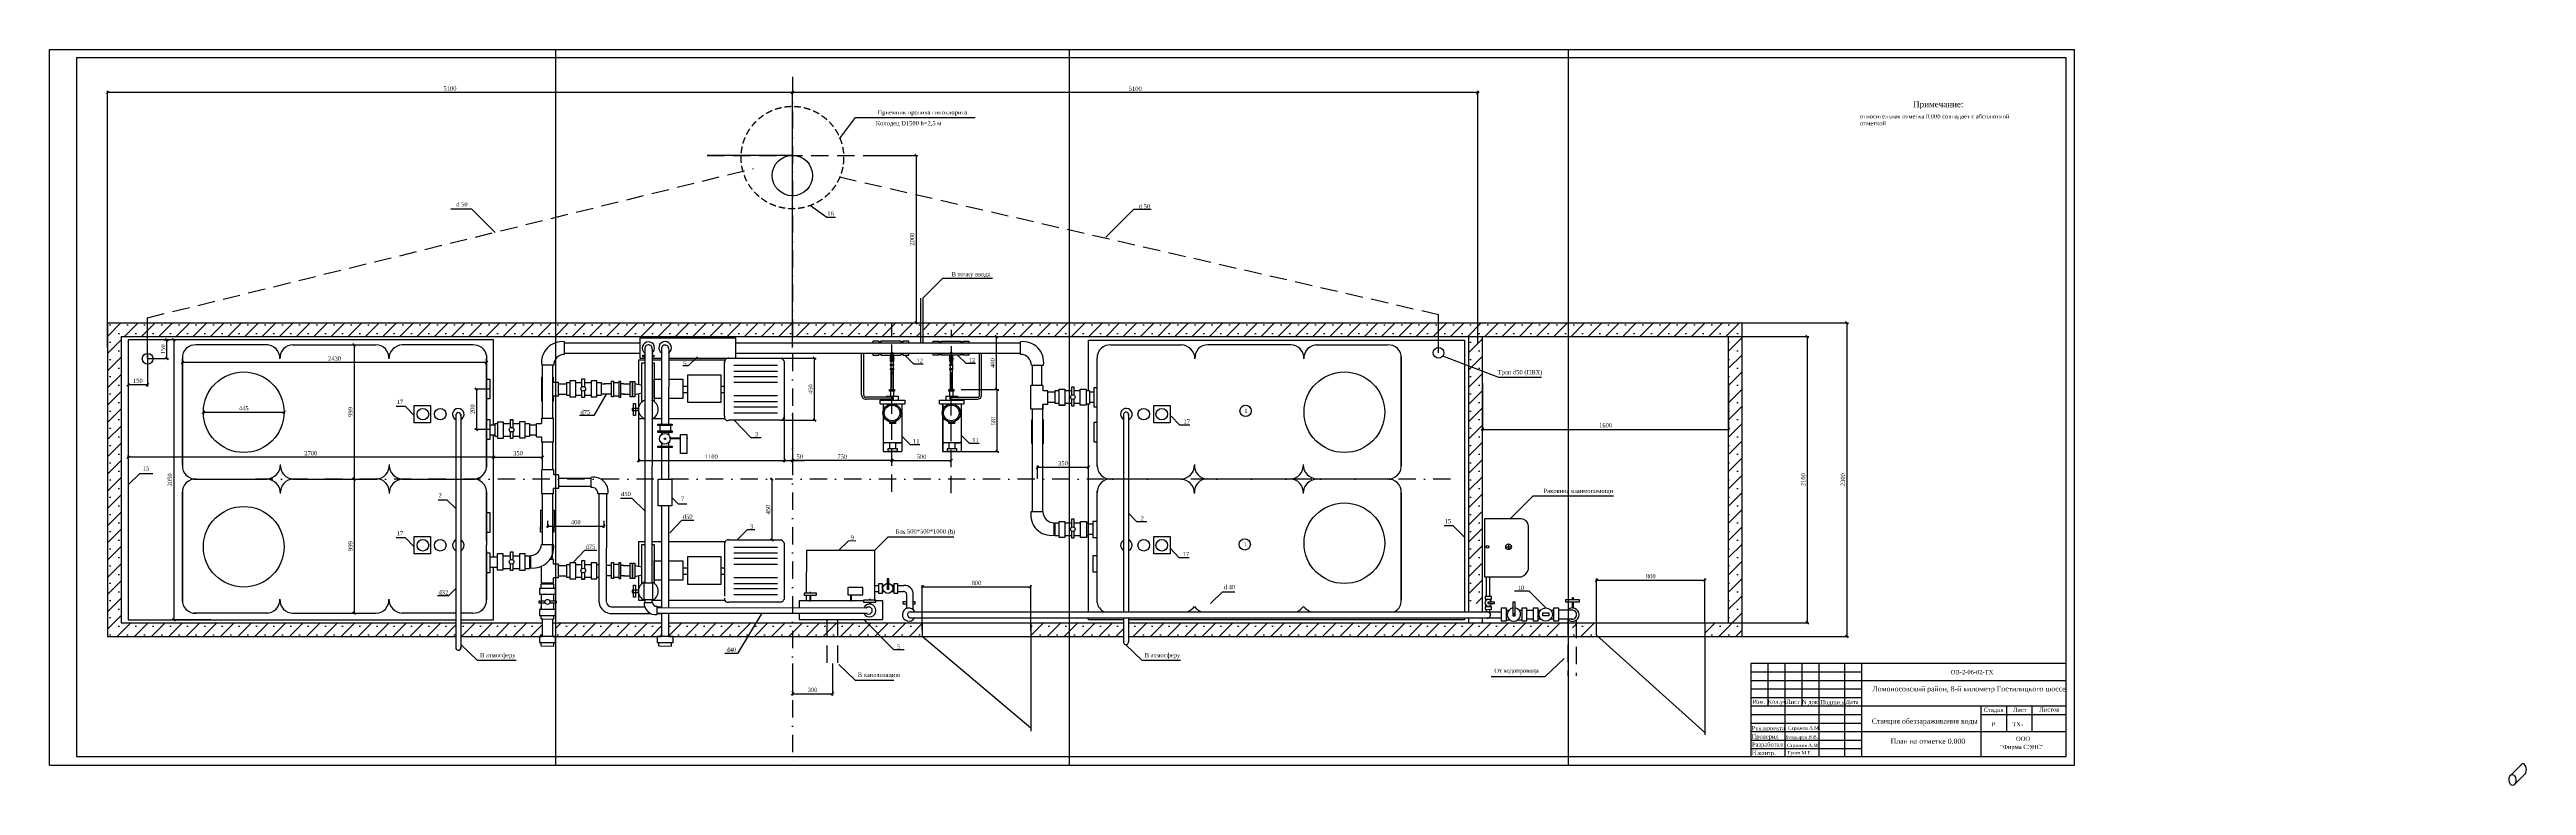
# Model space of a CAD drawing. Header units: millimetres. Extents: x 158645 to 1043550, y -60647 to 236438.
# Drawn here: x 373280 to 518586, y 136135 to 179327 of the extents above; entities that cross this region are included whole.
import ezdxf

# ---------------------------------------------------------------- set-up
doc = ezdxf.new("R2010")
doc.units = ezdxf.units.MM
doc.linetypes.add('DASHDOT', pattern=[25.4, 12.7, -6.35, 0, -6.35])
doc.linetypes.add('DASHED', pattern=[19.05, 12.7, -6.35])
doc.layers.add('опорудование', color=7, linetype='Continuous')
doc.styles.add('CН', font='TIMES.TTF')
doc.styles.add('СН с наклоном', font='TIMES.TTF', dxfattribs={"oblique": 15})
doc.dimstyles.new('СИС', dxfattribs={"dimscale": 0, "dimtxt": 100, "dimasz": 150, "dimexe": 100, "dimexo": 0.625, "dimgap": 100, "dimtad": 1, "dimdsep": 46, "dimtxsty": 'CН', "dimblk": 'OBLIQUE', "dimcen": 2.5, "dimclrd": 3, "dimclre": 3, "dimclrt": 7, "dimadec": 0, "dimazin": 0, "dimtm": 1e-09, "dimtfac": 1, "dimtmove": 0, "dimatfit": 3, "dimldrblk": 'NONE', "dimfxl": 0, "dimtolj": 1, "dimtzin": 0, "dimarcsym": 0})

# ---------------------------------------------------------------- blocks, each defined once
blk = doc.blocks.new('_Oblique')
at = {"color": 0, "lineweight": -2}
blk.add_line((-0.5, -0.5), (0.5, 0.5), dxfattribs=at)
blk = doc.blocks.new('*D4')
at = {"layer": 'Defpoints', "color": 0, "ltscale": 80}
for p in [(472067, 163282), (472067, 144882), (478715, 144882)]:
    blk.add_point(p, dxfattribs=at)
at = {"layer": 'опорудование', "color": 3, "lineweight": -2, "ltscale": 80}
for p, q in [((472068, 163282), (478815, 163282)), ((478715, 163282), (478715, 144882)), ((472068, 144882), (478815, 144882))]:
    blk.add_line(p, q, dxfattribs=at)
at = {"layer": 'опорудование', "color": 3, "lineweight": -2, "ltscale": 80, "xscale": 150, "yscale": 150, "zscale": 150}
for p, rotation in [((478715, 163282), 90), ((478715, 144882), 270)]:
    blk.add_blockref('_Oblique', p, dxfattribs=dict(at, rotation=rotation))
at = {"layer": 'опорудование', "color": 7, "ltscale": 80, "insert": (478488, 154082), "char_height": 250, "attachment_point": 5, "rotation": 90, "style": 'CН'}
blk.add_mtext('\\A1;{\\fTimes New Roman|b0|i0|c204|p18;2300}', dxfattribs=at)
blk = doc.blocks.new('_None')
blk = doc.blocks.new('*D5')
at = {"layer": 'Defpoints', "color": 0, "ltscale": 80}
for p in [(471267, 162482), (471267, 145682), (476388, 145682)]:
    blk.add_point(p, dxfattribs=at)
at = {"layer": 'опорудование', "color": 3, "lineweight": -2, "ltscale": 80}
for p, q in [((471268, 162482), (476488, 162482)), ((476388, 162482), (476388, 145682)), ((471268, 145682), (476488, 145682))]:
    blk.add_line(p, q, dxfattribs=at)
at = {"layer": 'опорудование', "color": 3, "lineweight": -2, "ltscale": 80, "xscale": 150, "yscale": 150, "zscale": 150}
for p, rotation in [((476388, 162482), 90), ((476388, 145682), 270)]:
    blk.add_blockref('_Oblique', p, dxfattribs=dict(at, rotation=rotation))
at = {"layer": 'опорудование', "color": 7, "ltscale": 80, "insert": (476161, 154082), "char_height": 250, "attachment_point": 5, "rotation": 90, "style": 'CН'}
blk.add_mtext('\\A1;{\\fTimes New Roman|b0|i0|c204|p18;2100}', dxfattribs=at)
blk = doc.blocks.new('*D6')
at = {"layer": 'Defpoints', "color": 0, "ltscale": 80}
for p in [(421349, 173114), (421349, 163282), (424112, 163282)]:
    blk.add_point(p, dxfattribs=at)
at = {"layer": 'опорудование', "color": 3, "lineweight": -2, "ltscale": 80}
for p, q in [((421350, 173114), (424212, 173114)), ((424112, 173114), (424112, 163282)), ((421350, 163282), (424212, 163282))]:
    blk.add_line(p, q, dxfattribs=at)
at = {"layer": 'опорудование', "color": 3, "lineweight": -2, "ltscale": 80, "xscale": 150, "yscale": 150, "zscale": 150}
for p, rotation in [((424112, 173114), 90), ((424112, 163282), 270)]:
    blk.add_blockref('_Oblique', p, dxfattribs=dict(at, rotation=rotation))
at = {"layer": 'опорудование', "color": 7, "ltscale": 80, "insert": (423885, 168198), "char_height": 250, "attachment_point": 5, "rotation": 90, "style": 'CН'}
blk.add_mtext('\\A1;{\\fTimes New Roman|b0|i0|c204|p18;2000}', dxfattribs=at)
blk = doc.blocks.new('*D7')
at = {"layer": 'Defpoints', "color": 0, "ltscale": 80}
for p in [(376672, 176809), (376672, 161843), (416871, 162106)]:
    blk.add_point(p, dxfattribs=at)
at = {"layer": 'опорудование', "color": 3, "lineweight": -2, "ltscale": 80}
for p, q in [((376672, 161844), (376672, 176909)), ((416871, 176809), (376672, 176809)), ((416871, 162107), (416871, 176909))]:
    blk.add_line(p, q, dxfattribs=at)
at = {"layer": 'опорудование', "color": 3, "lineweight": -2, "ltscale": 80, "xscale": 150, "yscale": 150, "zscale": 150, "rotation": 180}
blk.add_blockref('_Oblique', (376672, 176809), dxfattribs=at)
at = {"layer": 'опорудование', "color": 3, "lineweight": -2, "ltscale": 80, "xscale": 150, "yscale": 150, "zscale": 150}
blk.add_blockref('_Oblique', (416871, 176809), dxfattribs=at)
at = {"layer": 'опорудование', "color": 7, "ltscale": 80, "insert": (396772, 177037), "char_height": 250, "attachment_point": 5, "style": 'CН'}
blk.add_mtext('\\A1;{\\fTimes New Roman|b0|i0|c204|p18;5100}', dxfattribs=at)
blk = doc.blocks.new('*D8')
at = {"layer": 'Defpoints', "color": 0, "ltscale": 80}
for p in [(422702, 155214), (426173, 155205), (426173, 155205)]:
    blk.add_point(p, dxfattribs=at)
at = {"layer": 'опорудование', "color": 3, "lineweight": -2, "ltscale": 80}
for p, q in [((422702, 155213), (422702, 155105)), ((422702, 155205), (426173, 155205)), ((426173, 155206), (426173, 155305))]:
    blk.add_line(p, q, dxfattribs=at)
at = {"layer": 'опорудование', "color": 3, "lineweight": -2, "ltscale": 80, "xscale": 150, "yscale": 150, "zscale": 150, "rotation": 180}
blk.add_blockref('_Oblique', (422702, 155205), dxfattribs=at)
at = {"layer": 'опорудование', "color": 3, "lineweight": -2, "ltscale": 80, "xscale": 150, "yscale": 150, "zscale": 150}
blk.add_blockref('_Oblique', (426173, 155205), dxfattribs=at)
at = {"layer": 'опорудование', "color": 7, "ltscale": 80, "insert": (424437, 155433), "char_height": 250, "attachment_point": 5, "style": 'CН'}
blk.add_mtext('\\A1;{\\fTimes New Roman|b0|i0|c204|p18;500}', dxfattribs=at)
blk = doc.blocks.new('*D9')
at = {"layer": 'Defpoints', "color": 0, "ltscale": 80}
for p in [(426751, 159375), (428874, 159375), (426751, 155737)]:
    blk.add_point(p, dxfattribs=at)
at = {"layer": 'опорудование', "color": 3, "lineweight": -2, "ltscale": 80}
for p, q in [((426751, 159375), (428974, 159375)), ((428874, 155737), (428874, 159375)), ((426751, 155737), (428974, 155737))]:
    blk.add_line(p, q, dxfattribs=at)
at = {"layer": 'опорудование', "color": 3, "lineweight": -2, "ltscale": 80, "xscale": 150, "yscale": 150, "zscale": 150}
for p, rotation in [((428874, 159375), 90), ((428874, 155737), 270)]:
    blk.add_blockref('_Oblique', p, dxfattribs=dict(at, rotation=rotation))
at = {"layer": 'опорудование', "color": 7, "ltscale": 80, "insert": (428647, 157556), "char_height": 250, "attachment_point": 5, "rotation": 90, "style": 'CН'}
blk.add_mtext('\\A1;{\\fTimes New Roman|b0|i0|c204|p18;581}', dxfattribs=at)
blk = doc.blocks.new('*D10')
at = {"layer": 'Defpoints', "color": 0, "ltscale": 80}
for p in [(428336, 162482), (428836, 162482), (428336, 159375)]:
    blk.add_point(p, dxfattribs=at)
at = {"layer": 'опорудование', "color": 3, "lineweight": -2, "ltscale": 80}
for p, q in [((428337, 162482), (428936, 162482)), ((428836, 159375), (428836, 162482)), ((428337, 159375), (428936, 159375))]:
    blk.add_line(p, q, dxfattribs=at)
at = {"layer": 'опорудование', "color": 3, "lineweight": -2, "ltscale": 80, "xscale": 150, "yscale": 150, "zscale": 150}
for p, rotation in [((428836, 162482), 90), ((428836, 159375), 270)]:
    blk.add_blockref('_Oblique', p, dxfattribs=dict(at, rotation=rotation))
at = {"layer": 'опорудование', "color": 7, "ltscale": 80, "insert": (428609, 160929), "char_height": 250, "attachment_point": 5, "rotation": 90, "style": 'CН'}
blk.add_mtext('\\A1;{\\fTimes New Roman|b0|i0|c204|p18;400}', dxfattribs=at)
blk = doc.blocks.new('*D11')
at = {"layer": 'Defpoints', "color": 0, "ltscale": 80}
for p in [(416871, 155205), (416871, 155205), (422702, 155205)]:
    blk.add_point(p, dxfattribs=at)
at = {"layer": 'опорудование', "color": 3, "lineweight": -2, "ltscale": 80}
for p, q in [((416871, 155206), (416871, 155305)), ((422702, 155205), (416871, 155205)), ((422702, 155205), (422702, 155105))]:
    blk.add_line(p, q, dxfattribs=at)
at = {"layer": 'опорудование', "color": 3, "lineweight": -2, "ltscale": 80, "xscale": 150, "yscale": 150, "zscale": 150, "rotation": 180}
blk.add_blockref('_Oblique', (416871, 155205), dxfattribs=at)
at = {"layer": 'опорудование', "color": 3, "lineweight": -2, "ltscale": 80, "xscale": 150, "yscale": 150, "zscale": 150}
blk.add_blockref('_Oblique', (422702, 155205), dxfattribs=at)
at = {"layer": 'опорудование', "color": 7, "ltscale": 80, "insert": (419786, 155433), "char_height": 250, "attachment_point": 5, "style": 'CН'}
blk.add_mtext('\\A1;{\\fTimes New Roman|b0|i0|c204|p18;750}', dxfattribs=at)
blk = doc.blocks.new('*D12')
at = {"layer": 'Defpoints', "color": 0, "ltscale": 80}
for p in [(416165, 161215), (418158, 161215), (416165, 157569)]:
    blk.add_point(p, dxfattribs=at)
at = {"layer": 'опорудование', "color": 3, "lineweight": -2, "ltscale": 80}
for p, q in [((416166, 161215), (418258, 161215)), ((418158, 157569), (418158, 161215)), ((416166, 157569), (418258, 157569))]:
    blk.add_line(p, q, dxfattribs=at)
at = {"layer": 'опорудование', "color": 3, "lineweight": -2, "ltscale": 80, "xscale": 150, "yscale": 150, "zscale": 150}
for p, rotation in [((418158, 161215), 90), ((418158, 157569), 270)]:
    blk.add_blockref('_Oblique', p, dxfattribs=dict(at, rotation=rotation))
at = {"layer": 'опорудование', "color": 7, "ltscale": 80, "insert": (417931, 159392), "char_height": 250, "attachment_point": 5, "rotation": 90, "style": 'CН'}
blk.add_mtext('\\A1;{\\fTimes New Roman|b0|i0|c204|p18;450}', dxfattribs=at)
blk = doc.blocks.new('*D13')
at = {"layer": 'Defpoints', "color": 0, "ltscale": 80}
for p in [(416382, 158015), (416871, 158015), (416871, 155205)]:
    blk.add_point(p, dxfattribs=at)
at = {"layer": 'опорудование', "color": 3, "lineweight": -2, "ltscale": 80}
for p, q in [((416382, 158014), (416382, 155105)), ((416871, 158014), (416871, 155105)), ((416382, 155205), (416871, 155205)), ((416871, 155205), (417559, 155205))]:
    blk.add_line(p, q, dxfattribs=at)
at = {"layer": 'опорудование', "color": 3, "lineweight": -2, "ltscale": 80, "xscale": 150, "yscale": 150, "zscale": 150, "rotation": 180}
blk.add_blockref('_Oblique', (416382, 155205), dxfattribs=at)
at = {"layer": 'опорудование', "color": 3, "lineweight": -2, "ltscale": 80, "xscale": 150, "yscale": 150, "zscale": 150}
blk.add_blockref('_Oblique', (416871, 155205), dxfattribs=at)
at = {"layer": 'опорудование', "color": 7, "ltscale": 80, "insert": (417290, 155433), "char_height": 250, "attachment_point": 5, "style": 'CН'}
blk.add_mtext('\\A1;{\\fTimes New Roman|b0|i0|c204|p18;50}', dxfattribs=at)
blk = doc.blocks.new('*D14')
at = {"layer": 'Defpoints', "color": 0, "ltscale": 80}
for p in [(407826, 157680), (416382, 157569), (416382, 155205)]:
    blk.add_point(p, dxfattribs=at)
at = {"layer": 'опорудование', "color": 3, "lineweight": -2, "ltscale": 80}
for p, q in [((407826, 157679), (407826, 155105)), ((416382, 157568), (416382, 155105)), ((407826, 155205), (416382, 155205))]:
    blk.add_line(p, q, dxfattribs=at)
at = {"layer": 'опорудование', "color": 3, "lineweight": -2, "ltscale": 80, "xscale": 150, "yscale": 150, "zscale": 150, "rotation": 180}
blk.add_blockref('_Oblique', (407826, 155205), dxfattribs=at)
at = {"layer": 'опорудование', "color": 3, "lineweight": -2, "ltscale": 80, "xscale": 150, "yscale": 150, "zscale": 150}
blk.add_blockref('_Oblique', (416382, 155205), dxfattribs=at)
at = {"layer": 'опорудование', "color": 7, "ltscale": 80, "insert": (412104, 155433), "char_height": 250, "attachment_point": 5, "style": 'CН'}
blk.add_mtext('\\A1;{\\fTimes New Roman|b0|i0|c204|p18;1100}', dxfattribs=at)
blk = doc.blocks.new('*D15')
at = {"layer": 'Defpoints', "color": 0, "ltscale": 80}
for p in [(390143, 161993), (390143, 154121), (391154, 154121)]:
    blk.add_point(p, dxfattribs=at)
at = {"layer": 'опорудование', "color": 3, "lineweight": -2, "ltscale": 80}
for p, q in [((390143, 161993), (391254, 161993)), ((391154, 161993), (391154, 154121)), ((390143, 154121), (391254, 154121))]:
    blk.add_line(p, q, dxfattribs=at)
at = {"layer": 'опорудование', "color": 3, "lineweight": -2, "ltscale": 80, "xscale": 150, "yscale": 150, "zscale": 150}
for p, rotation in [((391154, 161993), 90), ((391154, 154121), 270)]:
    blk.add_blockref('_Oblique', p, dxfattribs=dict(at, rotation=rotation))
at = {"layer": 'опорудование', "color": 7, "ltscale": 80, "insert": (390927, 158057), "char_height": 250, "attachment_point": 5, "rotation": 90, "style": 'CН'}
blk.add_mtext('\\A1;{\\fTimes New Roman|b0|i0|c204|p18;999}', dxfattribs=at)
blk = doc.blocks.new('*D16')
at = {"layer": 'Defpoints', "color": 0, "ltscale": 80}
for p in [(391157, 154121), (391157, 146250), (391157, 146250)]:
    blk.add_point(p, dxfattribs=at)
at = {"layer": 'опорудование', "color": 3, "lineweight": -2, "ltscale": 80}
for p, q in [((391157, 154121), (391257, 154121)), ((391157, 154121), (391157, 146250)), ((391156, 146250), (391057, 146250))]:
    blk.add_line(p, q, dxfattribs=at)
at = {"layer": 'опорудование', "color": 3, "lineweight": -2, "ltscale": 80, "xscale": 150, "yscale": 150, "zscale": 150}
for p, rotation in [((391157, 154121), 90), ((391157, 146250), 270)]:
    blk.add_blockref('_Oblique', p, dxfattribs=dict(at, rotation=rotation))
at = {"layer": 'опорудование', "color": 7, "ltscale": 80, "insert": (390929, 150186), "char_height": 250, "attachment_point": 5, "rotation": 90, "style": 'CН'}
blk.add_mtext('\\A1;{\\fTimes New Roman|b0|i0|c204|p18;999}', dxfattribs=at)
blk = doc.blocks.new('*D17')
at = {"layer": 'Defpoints', "color": 0, "ltscale": 80}
for p in [(381077, 161134), (381077, 160962), (398917, 161134)]:
    blk.add_point(p, dxfattribs=at)
at = {"layer": 'опорудование', "color": 3, "lineweight": -2, "ltscale": 80}
for p, q in [((381077, 161134), (381077, 160862)), ((398917, 160962), (381077, 160962)), ((398917, 161134), (398917, 160862))]:
    blk.add_line(p, q, dxfattribs=at)
at = {"layer": 'опорудование', "color": 3, "lineweight": -2, "ltscale": 80, "xscale": 150, "yscale": 150, "zscale": 150, "rotation": 180}
blk.add_blockref('_Oblique', (381077, 160962), dxfattribs=at)
at = {"layer": 'опорудование', "color": 3, "lineweight": -2, "ltscale": 80, "xscale": 150, "yscale": 150, "zscale": 150}
blk.add_blockref('_Oblique', (398917, 160962), dxfattribs=at)
at = {"layer": 'опорудование', "color": 7, "ltscale": 80, "insert": (389997, 161189), "char_height": 250, "attachment_point": 5, "style": 'CН'}
blk.add_mtext('\\A1;{\\fTimes New Roman|b0|i0|c204|p18;2430}', dxfattribs=at)
blk = doc.blocks.new('*D18')
at = {"layer": 'Defpoints', "color": 0, "ltscale": 80}
for p in [(377893, 155408), (377893, 155408), (399327, 155408)]:
    blk.add_point(p, dxfattribs=at)
at = {"layer": 'опорудование', "color": 3, "lineweight": -2, "ltscale": 80}
for p, q in [((377893, 155408), (377893, 155508)), ((399327, 155408), (399327, 155508)), ((399327, 155408), (377893, 155408))]:
    blk.add_line(p, q, dxfattribs=at)
at = {"layer": 'опорудование', "color": 3, "lineweight": -2, "ltscale": 80, "xscale": 150, "yscale": 150, "zscale": 150, "rotation": 180}
blk.add_blockref('_Oblique', (377893, 155408), dxfattribs=at)
at = {"layer": 'опорудование', "color": 3, "lineweight": -2, "ltscale": 80, "xscale": 150, "yscale": 150, "zscale": 150}
blk.add_blockref('_Oblique', (399327, 155408), dxfattribs=at)
at = {"layer": 'опорудование', "color": 7, "ltscale": 80, "insert": (388610, 155635), "char_height": 250, "attachment_point": 5, "style": 'CН'}
blk.add_mtext('\\A1;{\\fTimes New Roman|b0|i0|c204|p18;2700}', dxfattribs=at)
blk = doc.blocks.new('*D19')
at = {"layer": 'Defpoints', "color": 0, "ltscale": 80}
for p in [(377893, 161495), (379023, 161495), (377893, 159654)]:
    blk.add_point(p, dxfattribs=at)
at = {"layer": 'опорудование', "color": 3, "lineweight": -2, "ltscale": 80}
for p, q in [((377893, 161494), (377893, 159554)), ((379023, 161494), (379023, 159554)), ((379023, 159654), (377893, 159654))]:
    blk.add_line(p, q, dxfattribs=at)
at = {"layer": 'опорудование', "color": 3, "lineweight": -2, "ltscale": 80, "xscale": 150, "yscale": 150, "zscale": 150, "rotation": 180}
blk.add_blockref('_Oblique', (377893, 159654), dxfattribs=at)
at = {"layer": 'опорудование', "color": 3, "lineweight": -2, "ltscale": 80, "xscale": 150, "yscale": 150, "zscale": 150}
blk.add_blockref('_Oblique', (379023, 159654), dxfattribs=at)
at = {"layer": 'опорудование', "color": 7, "ltscale": 80, "insert": (378458, 159881), "char_height": 250, "attachment_point": 5, "style": 'CН'}
blk.add_mtext('\\A1;{\\fTimes New Roman|b0|i0|c204|p18;150}', dxfattribs=at)
blk = doc.blocks.new('*D20')
at = {"layer": 'Defpoints', "color": 0, "ltscale": 80}
for p in [(379982, 162283), (380166, 162283), (379023, 161188)]:
    blk.add_point(p, dxfattribs=at)
at = {"layer": 'опорудование', "color": 3, "lineweight": -2, "ltscale": 80}
for p, q in [((379983, 162283), (380266, 162283)), ((380166, 161188), (380166, 162283)), ((379023, 161188), (380266, 161188))]:
    blk.add_line(p, q, dxfattribs=at)
at = {"layer": 'опорудование', "color": 3, "lineweight": -2, "ltscale": 80, "xscale": 150, "yscale": 150, "zscale": 150}
for p, rotation in [((380166, 162283), 90), ((380166, 161188), 270)]:
    blk.add_blockref('_Oblique', p, dxfattribs=dict(at, rotation=rotation))
at = {"layer": 'опорудование', "color": 7, "ltscale": 80, "insert": (379939, 161736), "char_height": 250, "attachment_point": 5, "rotation": 90, "style": 'CН'}
blk.add_mtext('\\A1;{\\fTimes New Roman|b0|i0|c204|p18;150}', dxfattribs=at)
blk = doc.blocks.new('*D21')
at = {"layer": 'Defpoints', "color": 0, "ltscale": 80}
for p in [(382741, 162283), (380571, 145863), (382741, 145863)]:
    blk.add_point(p, dxfattribs=at)
at = {"layer": 'опорудование', "color": 3, "lineweight": -2, "ltscale": 80}
for p, q in [((382740, 162283), (380471, 162283)), ((380571, 162283), (380571, 145863)), ((382740, 145863), (380471, 145863))]:
    blk.add_line(p, q, dxfattribs=at)
at = {"layer": 'опорудование', "color": 3, "lineweight": -2, "ltscale": 80, "xscale": 150, "yscale": 150, "zscale": 150}
for p, rotation in [((380571, 162283), 90), ((380571, 145863), 270)]:
    blk.add_blockref('_Oblique', p, dxfattribs=dict(at, rotation=rotation))
at = {"layer": 'опорудование', "color": 7, "ltscale": 80, "insert": (380344, 154073), "char_height": 250, "attachment_point": 5, "rotation": 90, "style": 'CН'}
blk.add_mtext('\\A1;{\\fTimes New Roman|b0|i0|c204|p18;2050}', dxfattribs=at)
blk = doc.blocks.new('*D22')
at = {"layer": 'Defpoints', "color": 0, "ltscale": 80}
for p in [(382308, 158043), (387042, 158043), (387042, 158043)]:
    blk.add_point(p, dxfattribs=at)
at = {"layer": 'опорудование', "color": 3, "lineweight": -2, "ltscale": 80}
for p, q in [((382308, 158043), (387042, 158043)), ((382308, 158042), (382308, 157943)), ((387042, 158042), (387042, 157943))]:
    blk.add_line(p, q, dxfattribs=at)
at = {"layer": 'опорудование', "color": 3, "lineweight": -2, "ltscale": 80, "xscale": 150, "yscale": 150, "zscale": 150, "rotation": 180}
blk.add_blockref('_Oblique', (382308, 158043), dxfattribs=at)
at = {"layer": 'опорудование', "color": 3, "lineweight": -2, "ltscale": 80, "xscale": 150, "yscale": 150, "zscale": 150}
blk.add_blockref('_Oblique', (387042, 158043), dxfattribs=at)
at = {"layer": 'опорудование', "color": 7, "ltscale": 80, "insert": (384675, 158270), "char_height": 250, "attachment_point": 5, "style": 'CН'}
blk.add_mtext('\\A1;{\\fTimes New Roman|b0|i0|c204|p18;445}', dxfattribs=at)
blk = doc.blocks.new('*D23')
at = {"layer": 'Defpoints', "color": 0, "ltscale": 80}
for p in [(402500, 151665), (405802, 151665), (405802, 151362)]:
    blk.add_point(p, dxfattribs=at)
at = {"layer": 'опорудование', "color": 3, "lineweight": -2, "ltscale": 80}
for p, q in [((402500, 151665), (402500, 151262)), ((402500, 151362), (405802, 151362)), ((405802, 151665), (405802, 151262))]:
    blk.add_line(p, q, dxfattribs=at)
at = {"layer": 'опорудование', "color": 3, "lineweight": -2, "ltscale": 80, "xscale": 150, "yscale": 150, "zscale": 150, "rotation": 180}
blk.add_blockref('_Oblique', (402500, 151362), dxfattribs=at)
at = {"layer": 'опорудование', "color": 3, "lineweight": -2, "ltscale": 80, "xscale": 150, "yscale": 150, "zscale": 150}
blk.add_blockref('_Oblique', (405802, 151362), dxfattribs=at)
at = {"layer": 'опорудование', "color": 7, "ltscale": 80, "insert": (404151, 151589), "char_height": 250, "attachment_point": 5, "style": 'CН'}
blk.add_mtext('\\A1;{\\fTimes New Roman|b0|i0|c204|p18;400}', dxfattribs=at)
blk = doc.blocks.new('*D24')
at = {"layer": 'Defpoints', "color": 0, "ltscale": 80}
for p in [(399113, 159400), (398320, 157033), (399113, 157033)]:
    blk.add_point(p, dxfattribs=at)
at = {"layer": 'опорудование', "color": 3, "lineweight": -2, "ltscale": 80}
for p, q in [((399113, 159400), (398220, 159400)), ((398320, 159400), (398320, 157033)), ((399113, 157033), (398220, 157033))]:
    blk.add_line(p, q, dxfattribs=at)
at = {"layer": 'опорудование', "color": 3, "lineweight": -2, "ltscale": 80, "xscale": 150, "yscale": 150, "zscale": 150}
for p, rotation in [((398320, 159400), 90), ((398320, 157033), 270)]:
    blk.add_blockref('_Oblique', p, dxfattribs=dict(at, rotation=rotation))
at = {"layer": 'опорудование', "color": 7, "ltscale": 80, "insert": (398093, 158216), "char_height": 250, "attachment_point": 5, "rotation": 90, "style": 'CН'}
blk.add_mtext('\\A1;{\\fTimes New Roman|b0|i0|c204|p18;200}', dxfattribs=at)
blk = doc.blocks.new('*D25')
at = {"layer": 'Defpoints', "color": 0, "ltscale": 80}
for p in [(399327, 155408), (402197, 155408), (402197, 155408)]:
    blk.add_point(p, dxfattribs=at)
at = {"layer": 'опорудование', "color": 3, "lineweight": -2, "ltscale": 80}
for p, q in [((402197, 155408), (402197, 155508)), ((399327, 155408), (402197, 155408)), ((399327, 155407), (399327, 155308))]:
    blk.add_line(p, q, dxfattribs=at)
at = {"layer": 'опорудование', "color": 3, "lineweight": -2, "ltscale": 80, "xscale": 150, "yscale": 150, "zscale": 150, "rotation": 180}
blk.add_blockref('_Oblique', (399327, 155408), dxfattribs=at)
at = {"layer": 'опорудование', "color": 3, "lineweight": -2, "ltscale": 80, "xscale": 150, "yscale": 150, "zscale": 150}
blk.add_blockref('_Oblique', (402197, 155408), dxfattribs=at)
at = {"layer": 'опорудование', "color": 7, "ltscale": 80, "insert": (400762, 155635), "char_height": 250, "attachment_point": 5, "style": 'CН'}
blk.add_mtext('\\A1;{\\fTimes New Roman|b0|i0|c204|p18;350}', dxfattribs=at)
blk = doc.blocks.new('*D26')
at = {"layer": 'Defpoints', "color": 0, "ltscale": 80}
for p in [(415662, 154121), (415662, 150547), (415662, 150547)]:
    blk.add_point(p, dxfattribs=at)
at = {"layer": 'опорудование', "color": 3, "lineweight": -2, "ltscale": 80}
for p, q in [((415661, 154121), (415562, 154121)), ((415662, 154121), (415662, 150547)), ((415661, 150547), (415562, 150547))]:
    blk.add_line(p, q, dxfattribs=at)
at = {"layer": 'опорудование', "color": 3, "lineweight": -2, "ltscale": 80, "xscale": 150, "yscale": 150, "zscale": 150}
for p, rotation in [((415662, 154121), 90), ((415662, 150547), 270)]:
    blk.add_blockref('_Oblique', p, dxfattribs=dict(at, rotation=rotation))
at = {"layer": 'опорудование', "color": 7, "ltscale": 80, "insert": (415435, 152334), "char_height": 250, "attachment_point": 5, "rotation": 90, "style": 'CН'}
blk.add_mtext('\\A1;{\\fTimes New Roman|b0|i0|c204|p18;450}', dxfattribs=at)
blk = doc.blocks.new('*D27')
at = {"layer": 'Defpoints', "color": 0, "ltscale": 80}
for p in [(431234, 154121), (434235, 154820), (434235, 154121)]:
    blk.add_point(p, dxfattribs=at)
at = {"layer": 'опорудование', "color": 3, "lineweight": -2, "ltscale": 80}
for p, q in [((431234, 154122), (431234, 154920)), ((431234, 154820), (434235, 154820)), ((434235, 154122), (434235, 154920))]:
    blk.add_line(p, q, dxfattribs=at)
at = {"layer": 'опорудование', "color": 3, "lineweight": -2, "ltscale": 80, "xscale": 150, "yscale": 150, "zscale": 150, "rotation": 180}
blk.add_blockref('_Oblique', (431234, 154820), dxfattribs=at)
at = {"layer": 'опорудование', "color": 3, "lineweight": -2, "ltscale": 80, "xscale": 150, "yscale": 150, "zscale": 150}
blk.add_blockref('_Oblique', (434235, 154820), dxfattribs=at)
at = {"layer": 'опорудование', "color": 7, "ltscale": 80, "insert": (432734, 155047), "char_height": 250, "attachment_point": 5, "style": 'CН'}
blk.add_mtext('\\A1;{\\fTimes New Roman|b0|i0|c204|p18;350}', dxfattribs=at)
blk = doc.blocks.new('*D28')
at = {"layer": 'Defpoints', "color": 0, "ltscale": 80}
for p in [(430840, 147792), (424480, 145258), (430840, 145261)]:
    blk.add_point(p, dxfattribs=at)
at = {"layer": 'опорудование', "color": 3, "lineweight": -2, "ltscale": 80}
for p, q in [((424480, 145259), (424480, 147892)), ((424480, 147792), (430840, 147792)), ((430840, 145261), (430840, 147892))]:
    blk.add_line(p, q, dxfattribs=at)
at = {"layer": 'опорудование', "color": 3, "lineweight": -2, "ltscale": 80, "xscale": 150, "yscale": 150, "zscale": 150, "rotation": 180}
blk.add_blockref('_Oblique', (424480, 147792), dxfattribs=at)
at = {"layer": 'опорудование', "color": 3, "lineweight": -2, "ltscale": 80, "xscale": 150, "yscale": 150, "zscale": 150}
blk.add_blockref('_Oblique', (430840, 147792), dxfattribs=at)
at = {"layer": 'опорудование', "color": 7, "ltscale": 80, "insert": (427660, 148020), "char_height": 250, "attachment_point": 5, "style": 'CН'}
blk.add_mtext('\\A1;{\\fTimes New Roman|b0|i0|c204|p18;800}', dxfattribs=at)
blk = doc.blocks.new('*D29')
at = {"layer": 'Defpoints', "color": 0, "ltscale": 80}
for p in [(470394, 148184), (464034, 145650), (470394, 145652)]:
    blk.add_point(p, dxfattribs=at)
at = {"layer": 'опорудование', "color": 3, "lineweight": -2, "ltscale": 80}
for p, q in [((464034, 145651), (464034, 148284)), ((470394, 145653), (470394, 148284)), ((464034, 148184), (470394, 148184))]:
    blk.add_line(p, q, dxfattribs=at)
at = {"layer": 'опорудование', "color": 3, "lineweight": -2, "ltscale": 80, "xscale": 150, "yscale": 150, "zscale": 150, "rotation": 180}
blk.add_blockref('_Oblique', (464034, 148184), dxfattribs=at)
at = {"layer": 'опорудование', "color": 3, "lineweight": -2, "ltscale": 80, "xscale": 150, "yscale": 150, "zscale": 150}
blk.add_blockref('_Oblique', (470394, 148184), dxfattribs=at)
at = {"layer": 'опорудование', "color": 7, "ltscale": 80, "insert": (467214, 148411), "char_height": 250, "attachment_point": 5, "style": 'CН'}
blk.add_mtext('\\A1;{\\fTimes New Roman|b0|i0|c204|p18;800}', dxfattribs=at)
blk = doc.blocks.new('*D30')
at = {"layer": 'Defpoints', "color": 0, "ltscale": 80}
for p in [(457342, 159733), (471784, 159733), (471784, 157036)]:
    blk.add_point(p, dxfattribs=at)
at = {"layer": 'опорудование', "color": 3, "lineweight": -2, "ltscale": 80}
for p, q in [((457342, 159732), (457342, 156936)), ((471784, 159732), (471784, 156936)), ((457342, 157036), (471784, 157036))]:
    blk.add_line(p, q, dxfattribs=at)
at = {"layer": 'опорудование', "color": 3, "lineweight": -2, "ltscale": 80, "xscale": 150, "yscale": 150, "zscale": 150, "rotation": 180}
blk.add_blockref('_Oblique', (457342, 157036), dxfattribs=at)
at = {"layer": 'опорудование', "color": 3, "lineweight": -2, "ltscale": 80, "xscale": 150, "yscale": 150, "zscale": 150}
blk.add_blockref('_Oblique', (471784, 157036), dxfattribs=at)
at = {"layer": 'опорудование', "color": 7, "ltscale": 80, "insert": (464563, 157263), "char_height": 250, "attachment_point": 5, "style": 'CН'}
blk.add_mtext('\\A1;{\\fTimes New Roman|b0|i0|c204|p18;1600}', dxfattribs=at)
blk = doc.blocks.new('*D31')
at = {"layer": 'Defpoints', "color": 0, "ltscale": 80}
for p in [(416871, 176798), (416871, 161832), (457070, 162095)]:
    blk.add_point(p, dxfattribs=at)
at = {"layer": 'опорудование', "color": 3, "lineweight": -2, "ltscale": 80}
for p, q in [((416871, 161833), (416871, 176898)), ((457070, 176798), (416871, 176798)), ((457070, 162096), (457070, 176898))]:
    blk.add_line(p, q, dxfattribs=at)
at = {"layer": 'опорудование', "color": 3, "lineweight": -2, "ltscale": 80, "xscale": 150, "yscale": 150, "zscale": 150, "rotation": 180}
blk.add_blockref('_Oblique', (416871, 176798), dxfattribs=at)
at = {"layer": 'опорудование', "color": 3, "lineweight": -2, "ltscale": 80, "xscale": 150, "yscale": 150, "zscale": 150}
blk.add_blockref('_Oblique', (457070, 176798), dxfattribs=at)
at = {"layer": 'опорудование', "color": 7, "ltscale": 80, "insert": (436971, 177025), "char_height": 250, "attachment_point": 5, "style": 'CН'}
blk.add_mtext('\\A1;{\\fTimes New Roman|b0|i0|c204|p18;5100}', dxfattribs=at)
blk = doc.blocks.new('*D32')
at = {"layer": 'Defpoints', "color": 0, "ltscale": 80}
for p in [(416871, 143287), (419212, 143287), (419212, 141516)]:
    blk.add_point(p, dxfattribs=at)
at = {"layer": 'опорудование', "color": 3, "lineweight": -2, "ltscale": 80}
for p, q in [((416871, 143286), (416871, 141416)), ((419212, 143286), (419212, 141416)), ((416871, 141516), (419212, 141516))]:
    blk.add_line(p, q, dxfattribs=at)
at = {"layer": 'опорудование', "color": 3, "lineweight": -2, "ltscale": 80, "xscale": 150, "yscale": 150, "zscale": 150, "rotation": 180}
blk.add_blockref('_Oblique', (416871, 141516), dxfattribs=at)
at = {"layer": 'опорудование', "color": 3, "lineweight": -2, "ltscale": 80, "xscale": 150, "yscale": 150, "zscale": 150}
blk.add_blockref('_Oblique', (419212, 141516), dxfattribs=at)
at = {"layer": 'опорудование', "color": 7, "ltscale": 80, "insert": (418042, 141743), "char_height": 250, "attachment_point": 5, "style": 'CН'}
blk.add_mtext('\\A1;{\\fTimes New Roman|b0|i0|c204|p18;300}', dxfattribs=at)

msp = doc.modelspace()

# ---------------------------------------------------------------- hatches: boundary and pattern name
at = {"layer": 'опорудование', "ltscale": 80}
h = msp.add_hatch(dxfattribs=at)
h.set_pattern_fill('SACNCR', scale=300, style=0)
h.paths.add_polyline_path([(402979.777, 162482.413), (402979.777, 163282.413), (379022.509, 163282.413), (379022.509, 162482.413)])
h.paths.add_polyline_path([(376672.423, 144882.413), (397117.535, 144882.413), (397117.763, 145682.413), (377472.423, 145682.413), (377472.423, 162482.413), (379022.509, 162482.413), (379022.509, 163282.413), (376672.423, 163282.413)])
h.paths.add_polyline_path([(399714.31, 145682.413), (397403.745, 145682.413), (397403.719, 144882.413), (400415.726, 144882.413), (402197.304, 144882.413), (402199.642, 145682.413)])
h = msp.add_hatch(dxfattribs=at)
h.set_pattern_fill('SACNCR', scale=300, style=0)
h.paths.add_polyline_path([(424501.407, 163282.413), (424501.407, 162482.413), (433112.997, 162482.413), (433112.997, 163282.413)])
h.paths.add_polyline_path([(424381.407, 162482.413), (424381.407, 163282.413), (422701.836, 163282.413), (422701.836, 162482.413)])
h.paths.add_polyline_path([(422701.836, 162482.413), (422701.836, 163282.413), (416871.013, 163282.413), (416871.013, 162482.413)])
h.paths.add_polyline_path([(402979.777, 163282.413), (402979.777, 162482.413), (416871.013, 162482.413), (416871.013, 163282.413)])
h.paths.add_polyline_path([(416871.013, 145682.413), (416871.013, 144882.413), (424468.768, 144882.413), (424468.768, 145682.413)])
h.paths.add_polyline_path([(409585.204, 145682.413), (409584.455, 144882.413), (416871.013, 144882.413), (416871.013, 145682.413)])
h.paths.add_polyline_path([(409180.051, 144882.413), (409180.193, 145682.413), (402979.777, 145682.413), (402979.777, 144882.413)])
h = msp.add_hatch(dxfattribs=at)
h.set_pattern_fill('SACNCR', scale=300, style=0)
h.paths.add_polyline_path([(472584.401, 163282.413), (462379.777, 163282.413), (462379.777, 162482.413), (471784.401, 162482.413), (471784.401, 145682.413), (470390.342, 145682.413), (470390.342, 144882.413), (472584.401, 144882.413)])
h.paths.add_polyline_path([(462379.777, 163282.413), (454771.034, 163282.413), (454771.034, 162482.413), (462379.777, 162482.413)])
h.paths.add_polyline_path([(457341.638, 162482.413), (456541.638, 162482.413), (456541.638, 146811.03), (457341.638, 146811.03)])
h.paths.add_polyline_path([(462129.194, 145682.413), (436576.945, 145682.413), (436576.945, 144882.413), (462129.194, 144882.413)])
h.paths.add_polyline_path([(463990.342, 145682.413), (462623.758, 145682.413), (462623.758, 144882.413), (463990.342, 144882.413)], flags=16)
h.paths.add_polyline_path([(454771.034, 163282.413), (433112.997, 163282.413), (433112.997, 162482.413), (454771.034, 162482.413)])
h.paths.add_polyline_path([(436290.567, 145682.413), (434168.828, 145682.413), (433402.708, 145682.413), (433112.997, 145682.413), (433112.997, 144882.413), (433402.718, 144882.413), (434345.989, 144882.413), (436290.577, 144882.413)])
h.paths.add_polyline_path([(433112.997, 145682.413), (430839.817, 145682.413), (430840.117, 144882.413), (433112.997, 144882.413)])

# ---------------------------------------------------------------- linework, layer by layer
at = {"layer": 'Defpoints', "color": 3}
for p, q in [((402979.777, 137327.006), (402979.777, 179327.006)), ((433112.997, 137327.006), (433112.997, 179327.006)), ((462379.777, 137327.006), (462379.777, 179327.006))]:
    msp.add_line(p, q, dxfattribs=at)
at = {"layer": 'опорудование'}
for p, q in [((373279.777, 179327.006), (492079.777, 179327.006)), ((373279.777, 137327.006), (373279.777, 179327.006)), ((491579.777, 137827.006), (491579.777, 178862.629)), ((492079.777, 137327.006), (492079.777, 179327.006)), ((491578.016, 143300.951), (473078.016, 143300.951)), ((473078.016, 143300.951), (473078.016, 137800.951)), ((473078.016, 142800.951), (479578.016, 142800.951)), ((474078.016, 143300.951), (474078.016, 140800.951)), ((475078.016, 143300.951), (475078.016, 137800.951)), ((476078.016, 143300.951), (476078.016, 140800.951)), ((477078.016, 143300.951), (477078.016, 137800.951)), ((478578.016, 143300.951), (478578.016, 137800.951)), ((479578.016, 143300.951), (479578.016, 137800.951)), ((473078.016, 142300.951), (491578.016, 142300.951)), ((473078.016, 141800.951), (479578.016, 141800.951)), ((473078.016, 141300.951), (479578.016, 141300.951)), ((473078.016, 140800.951), (491578.016, 140800.951)), ((473078.016, 140300.951), (479578.016, 140300.951)), ((473078.016, 139800.951), (479578.016, 139800.951)), ((486578.016, 140800.951), (486578.016, 137800.951)), ((486578.016, 140300.951), (491578.016, 140300.951)), ((488078.016, 140800.951), (488078.016, 139300.951)), ((489578.016, 140800.951), (489578.016, 139300.951)), ((473078.016, 139300.951), (491578.016, 139300.951)), ((473078.016, 138800.951), (479578.016, 138800.951)), ((473078.016, 138300.951), (479578.016, 138300.951)), ((373279.777, 137327.006), (492079.777, 137327.006)), ((374862.33, 137827.006), (491579.777, 137827.006))]:
    msp.add_line(p, q, dxfattribs=at)
at = {"layer": 'опорудование', "color": 7, "ltscale": 80}
for p, q in [((374862.33, 178862.629), (491579.777, 178862.629)), ((374862.33, 178862.629), (374862.33, 137827.006)), ((416858.323, 173113.555), (411866.805, 173113.555)), ((424381.407, 164726.717), (424381.407, 162102.117)), ((424501.407, 164726.717), (424501.407, 162107.079)), ((376672.423, 163282.413), (376672.423, 144882.413)), ((376672.423, 163282.413), (472584.401, 163282.413)), ((379022.509, 161187.719), (379022.509, 163582.349)), ((454771.034, 161530.231), (454771.034, 163756.888)), ((472584.401, 144882.413), (472584.401, 163282.413)), ((377472.423, 162482.413), (377472.423, 145682.413)), ((377472.423, 162482.413), (471784.401, 162482.413)), ((381077.148, 161299.834), (381077.148, 154901.325)), ((386084.26, 161987.712), (381880.182, 161987.712)), ((387557.491, 161992.958), (392424.418, 161992.764)), ((398116.908, 161987.712), (393971.893, 161987.712)), ((398917.148, 161376.651), (398917.148, 154824.509)), ((403499.336, 161436.504), (403499.336, 162175.673)), ((403499.336, 162106.355), (407914.171, 162106.355)), ((403499.336, 161506.355), (407914.171, 161506.355)), ((407914.171, 162407.57), (413514.171, 162407.57)), ((407914.171, 162407.57), (407914.171, 161207.57)), ((408205.588, 161818.107), (408201.874, 148025.948)), ((408625.232, 161720.799), (408605.911, 148025.948)), ((409183.672, 161804.149), (409182.47, 157340.748)), ((409603.315, 161706.841), (409597.156, 157340.748)), ((413514.171, 162407.57), (413514.171, 161207.57)), ((413514.171, 162106.355), (430243.845, 162106.355)), ((413514.171, 161506.355), (422643.379, 161506.355)), ((420921.143, 159054.46), (420921.143, 161472.195)), ((421041.143, 159060.975), (421041.143, 161472.195)), ((422048.118, 162163.17), (421929.308, 162163.17)), ((422048.118, 161448.753), (421929.308, 161448.753)), ((421930.008, 162216.893), (421930.008, 162106.355)), ((421930.008, 161506.355), (421930.008, 161388.846)), ((422643.379, 161506.355), (422643.379, 161346.722)), ((422763.379, 161506.355), (422763.379, 161346.722)), ((422763.379, 161506.355), (430243.845, 161506.355)), ((423211.759, 162219.985), (423211.759, 162106.355)), ((423330.568, 162163.17), (423211.759, 162163.17)), ((423211.759, 161506.355), (423211.759, 161391.938)), ((423330.568, 161448.753), (423211.759, 161448.753)), ((423330.568, 162219.985), (423330.568, 162106.355)), ((423330.568, 161506.355), (423330.568, 161391.938)), ((425464.671, 162219.985), (425464.671, 162106.355)), ((425464.671, 162163.17), (425583.481, 162163.17)), ((425464.671, 161506.355), (425464.671, 161391.938)), ((425464.671, 161448.753), (425583.481, 161448.753)), ((425583.481, 162219.985), (425583.481, 162106.355)), ((425583.481, 161506.355), (425583.481, 161391.938)), ((426117.809, 161391.938), (426117.809, 161346.722)), ((426237.809, 161391.938), (426237.809, 161346.722)), ((426747.122, 162163.17), (426865.932, 162163.17)), ((426747.122, 161448.753), (426865.932, 161448.753)), ((426865.231, 162216.893), (426865.231, 162106.355)), ((426865.231, 161506.355), (426865.231, 161388.846)), ((427839.822, 159060.975), (427839.822, 161472.195)), ((427959.822, 159054.46), (427959.822, 161472.195)), ((430243.845, 161436.504), (430243.845, 162175.673)), ((435536.894, 161987.712), (439681.909, 161987.712)), ((446096.311, 161992.958), (441229.383, 161992.764)), ((447569.541, 161987.712), (451773.619, 161987.712)), ((452576.654, 161299.834), (452576.654, 154901.325)), ((456541.638, 146446.786), (456541.638, 162482.413)), ((457341.638, 146446.786), (457341.638, 162482.413)), ((471784.401, 145682.413), (471784.401, 162482.413)), ((381077.148, 154923.937), (381077.148, 161206.164)), ((398917.148, 154847.12), (398917.148, 161220.927)), ((402134.379, 160094.532), (402197.289, 160094.532)), ((402134.379, 160094.532), (402134.379, 158703.883)), ((402857.58, 160795.003), (402152.425, 160795.506)), ((402197.289, 158703.883), (402197.289, 160795.474)), ((402797.289, 158447.035), (402797.289, 160795.046)), ((402797.289, 160094.532), (402847.491, 160094.532)), ((402847.491, 159789.731), (402847.491, 160094.532)), ((407825.605, 161116.218), (407825.605, 159677.797)), ((407825.605, 161116.218), (408203.784, 161116.218)), ((407914.171, 161207.57), (408205.464, 161207.57)), ((408624.325, 161116.218), (409183.486, 161116.218)), ((408627.409, 161207.57), (409183.511, 161207.57)), ((409602.482, 161116.218), (412922.077, 161116.218)), ((409602.611, 161207.57), (413514.171, 161207.57)), ((413424.771, 160794.757), (415990.934, 160794.757)), ((413424.771, 160447.162), (415990.934, 160447.162)), ((413424.771, 160143.016), (415990.934, 160143.016)), ((422629.604, 161260.724), (422629.604, 161185.046)), ((422629.604, 161160.967), (422629.604, 161095.608)), ((422634.576, 160778.651), (422634.576, 160664.314)), ((422634.576, 160678.893), (422634.576, 160613.535)), ((422643.379, 161009.61), (422643.379, 160864.648)), ((422643.379, 160527.537), (422643.379, 159373.01)), ((422763.379, 161009.61), (422763.379, 160864.648)), ((422763.379, 160527.537), (422763.379, 159377.972)), ((422775.432, 160778.651), (422775.432, 160664.314)), ((422775.432, 160678.893), (422775.432, 160613.535)), ((422780.596, 161260.724), (422780.596, 161185.046)), ((422780.596, 161160.967), (422780.596, 161095.608)), ((426104.034, 161260.724), (426104.034, 161185.046)), ((426104.034, 161160.967), (426104.034, 161095.608)), ((426109.006, 160778.651), (426109.006, 160664.314)), ((426109.006, 160678.893), (426109.006, 160613.535)), ((426117.809, 161009.61), (426117.809, 160864.648)), ((426119.907, 160527.537), (426119.907, 159373.01)), ((426237.809, 161009.61), (426237.809, 160864.648)), ((426239.907, 160527.537), (426239.907, 159377.972)), ((426249.862, 160778.651), (426249.862, 160664.314)), ((426249.862, 160678.893), (426249.862, 160613.535)), ((426255.027, 161260.724), (426255.027, 161185.046)), ((426255.027, 161160.967), (426255.027, 161095.608)), ((430885.601, 160795.003), (431590.756, 160795.506)), ((430945.893, 159607.077), (430945.126, 160795.046)), ((431496.545, 159607.077), (431495.777, 160795.438)), ((434736.654, 154847.12), (434736.654, 161220.927)), ((452576.654, 154923.937), (452576.654, 161206.164)), ((398910.42, 159707.094), (398917.148, 159707.094)), ((398910.42, 159107.094), (398917.148, 159107.094)), ((402134.379, 158703.883), (402197.289, 158703.883)), ((402197.289, 157692.163), (402197.289, 158703.883)), ((402797.289, 157692.163), (402797.289, 158703.883)), ((402797.289, 158703.883), (402841.226, 158703.883)), ((402841.226, 158703.883), (402841.226, 158989.633)), ((403133.537, 158989.633), (402841.226, 158989.633)), ((403133.537, 159789.731), (402847.491, 159789.731)), ((403133.537, 158989.633), (403133.537, 159789.731)), ((403135.507, 159707.094), (403581.005, 159707.094)), ((403135.507, 159107.094), (403589.785, 159107.094)), ((403587.143, 159107.094), (403605.192, 159107.094)), ((403590.702, 159707.094), (403605.192, 159707.094)), ((403605.192, 159777.442), (403605.192, 159034.132)), ((403605.192, 159777.442), (403802.323, 159777.442)), ((403605.192, 159034.132), (403802.323, 159034.132)), ((404145.413, 159777.442), (404515.846, 159777.442)), ((404145.413, 159034.132), (404515.846, 159034.132)), ((404661.734, 159777.442), (405046.023, 159777.442)), ((404661.734, 159034.132), (405046.023, 159034.132)), ((405389.112, 159777.442), (405647.368, 159777.442)), ((405389.112, 159034.132), (405647.368, 159034.132)), ((405647.368, 159777.442), (405647.368, 159034.132)), ((405647.368, 159707.094), (405647.368, 159107.094)), ((405647.368, 159707.094), (405876.303, 159707.094)), ((406227.218, 159105.037), (405647.368, 159105.037)), ((406227.218, 159709.331), (405836.565, 159709.331)), ((406365.943, 159780.94), (406682.428, 159780.94)), ((406365.943, 159006.043), (406682.428, 159006.043)), ((406966.95, 159709.331), (406802.759, 159709.331)), ((407009.154, 159105.037), (406802.759, 159105.037)), ((406941.566, 159707.094), (407337.899, 159707.094)), ((406941.566, 159107.094), (407337.899, 159107.094)), ((407611.033, 159723.005), (408031.477, 159636.106)), ((407611.033, 159074.761), (408016.98, 159172.646)), ((407825.605, 159127.488), (407825.605, 157679.938)), ((410423.665, 159578.174), (410728.124, 159578.174)), ((410423.665, 159201.612), (410728.124, 159201.612)), ((412656.371, 159578.174), (412873.843, 159578.174)), ((412656.371, 159201.612), (412873.843, 159201.612)), ((413424.771, 159795.42), (415990.934, 159795.42)), ((413424.771, 159013.332), (415990.934, 159013.332)), ((413424.771, 158665.737), (415990.934, 158665.737)), ((422715.154, 158923.272), (421163.176, 158923.145)), ((422715.154, 158803.272), (421181.316, 158803.272)), ((422006.512, 158537.4), (422006.512, 158750.862)), ((422006.512, 158750.862), (423448.194, 158750.862)), ((422006.512, 158537.4), (423448.194, 158537.4)), ((422189.238, 158537.4), (422189.238, 155737.4)), ((422380.611, 158989.479), (422380.611, 158923.245)), ((422380.611, 158989.479), (423073.107, 158989.479)), ((422380.611, 158803.272), (422380.611, 158750.862)), ((423073.107, 158989.479), (423073.107, 158750.862)), ((423277.238, 158537.4), (423277.238, 155737.4)), ((423448.194, 158750.862), (423448.194, 158537.4)), ((425480.015, 158537.4), (425480.015, 158750.862)), ((425480.015, 158750.862), (426921.698, 158750.862)), ((425480.015, 158537.4), (426921.698, 158537.4)), ((425662.742, 158537.4), (425662.742, 155737.4)), ((425677.238, 158537.4), (425677.238, 155737.4)), ((425854.115, 158989.479), (426546.611, 158989.479)), ((425854.115, 158989.479), (425854.115, 158750.862)), ((426165.811, 158923.272), (427717.789, 158923.145)), ((426165.811, 158803.272), (427699.649, 158803.272)), ((426546.611, 158989.479), (426546.611, 158923.272)), ((426546.611, 158803.272), (426546.611, 158750.862)), ((426750.742, 158537.4), (426750.742, 155737.4)), ((426921.698, 158750.862), (426921.698, 158537.4)), ((430845.577, 158216.428), (430845.577, 159607.077)), ((431547.191, 159607.077), (430845.577, 159607.077)), ((431545.893, 152197.248), (431545.893, 158502.178)), ((431547.191, 159607.077), (431547.191, 159302.276)), ((431844.735, 159302.276), (431547.191, 159302.276)), ((431558.69, 158502.178), (431558.69, 158216.428)), ((431844.735, 158502.178), (431558.69, 158502.178)), ((431844.735, 158502.178), (431844.735, 159302.276)), ((432249.218, 159219.639), (431844.735, 159219.639)), ((432249.218, 158619.639), (431844.735, 158619.639)), ((432507.473, 159289.988), (432249.218, 159289.988)), ((432249.218, 159289.988), (432249.218, 158546.677)), ((432249.218, 159219.639), (432249.218, 158619.639)), ((432507.473, 158546.677), (432249.218, 158546.677)), ((433234.851, 159289.988), (432850.563, 159289.988)), ((433234.851, 158546.677), (432850.563, 158546.677)), ((433751.173, 159289.988), (433380.74, 159289.988)), ((433751.173, 158546.677), (433380.74, 158546.677)), ((434291.394, 159289.988), (434094.262, 159289.988)), ((434291.394, 158509.357), (434122.306, 158509.357)), ((434291.394, 159289.988), (434291.394, 159078.703)), ((434543.952, 159219.639), (434291.394, 159219.639)), ((434291.394, 159078.703), (434291.394, 158619.639)), ((434291.394, 158619.639), (434291.394, 158509.357)), ((434543.952, 158619.638), (434291.394, 158619.639)), ((434738.886, 158619.636), (434736.654, 158619.636)), ((397121.257, 157916.231), (397117.332, 144172.971)), ((397404.075, 157916.231), (397404.016, 153939.753)), ((399113.257, 157304.726), (399402.439, 157304.726)), ((399387.95, 157304.726), (399402.439, 157304.726)), ((399402.439, 157375.074), (399402.439, 156631.764)), ((399402.439, 157375.074), (399563.404, 157375.074)), ((399906.494, 157375.074), (400313.094, 157375.074)), ((400458.982, 157375.074), (400843.27, 157375.074)), ((401186.36, 157375.074), (401444.616, 157375.074)), ((401444.616, 157375.074), (401444.616, 156631.764)), ((401444.616, 157304.726), (401444.616, 156704.726)), ((401444.616, 157304.726), (401849.098, 157304.726)), ((401849.098, 156587.264), (401849.098, 157387.363)), ((401849.098, 157387.363), (402146.642, 157387.363)), ((402146.642, 157692.163), (402848.256, 157692.163)), ((402146.642, 157692.163), (402146.642, 157387.363)), ((402848.256, 156301.514), (402848.256, 157692.163)), ((407825.605, 157679.938), (408203.784, 157679.938)), ((408603.784, 157679.938), (409182.561, 157679.938)), ((409083.996, 157262.22), (409083.996, 156938.928)), ((409597.634, 157679.938), (412882.406, 157679.938)), ((409703.642, 157261.306), (409703.642, 156938.928)), ((413424.771, 158361.591), (415990.934, 158361.591)), ((413424.771, 158013.995), (415990.934, 158013.995)), ((431558.69, 158216.428), (430845.577, 158216.428)), ((430901.955, 156211.311), (430901.955, 157601.96)), ((430945.893, 157601.96), (430901.955, 157601.96)), ((430945.893, 155005.837), (430945.893, 158216.428)), ((431597.304, 157601.96), (431545.893, 157601.96)), ((431597.304, 156211.311), (431597.304, 157601.96)), ((436290.286, 157920.581), (436290.488, 151770.383)), ((436576.945, 157920.581), (436576.945, 146367.341)), ((399113.257, 156704.726), (399402.439, 156704.726)), ((399384.391, 156704.726), (399402.439, 156704.726)), ((399402.439, 156631.764), (399563.404, 156631.764)), ((399906.494, 156631.764), (400313.094, 156631.764)), ((400458.982, 156631.764), (400843.27, 156631.764)), ((401186.36, 156631.764), (401444.616, 156631.764)), ((401444.616, 156704.726), (401849.098, 156704.726)), ((401849.098, 156587.264), (402135.143, 156587.264)), ((402135.143, 156587.264), (402135.143, 156301.514)), ((402135.143, 156301.514), (402848.256, 156301.514)), ((402197.289, 154650.727), (402197.289, 156301.514)), ((402797.289, 154650.727), (402797.289, 156301.514)), ((409182.073, 156235.906), (409181.694, 154108.563)), ((409182.241, 156860.401), (409182.206, 156729.068)), ((409595.1, 156252.704), (409593.5, 154108.563)), ((409595.957, 156860.401), (409595.747, 156711.553)), ((422189.238, 155737.4), (423277.238, 155737.4)), ((423208.562, 156240.083), (422246.854, 156240.083)), ((422925.106, 156240.083), (423208.562, 156240.083)), ((425662.742, 155737.4), (426750.742, 155737.4)), ((426682.066, 156240.083), (425720.357, 156240.083)), ((426398.61, 156240.083), (426682.066, 156240.083)), ((430945.893, 156211.311), (430901.955, 156211.311)), ((430945.893, 152196.82), (430945.893, 156211.311)), ((431597.304, 156211.311), (431545.893, 156211.311)), ((434737.447, 156614.523), (434736.654, 156614.523)), ((381722.244, 154121.382), (386044.215, 154121.382)), ((381722.244, 154121.382), (386044.215, 154121.382)), ((387538.946, 154121.382), (392524.655, 154121.382)), ((387538.946, 154121.382), (392524.655, 154121.382)), ((393943.708, 154121.382), (398258.535, 154121.382)), ((393943.708, 154121.382), (398258.535, 154121.382)), ((402854.548, 154650.727), (402141.435, 154650.727)), ((402141.435, 154650.727), (402141.435, 153260.078)), ((402197.289, 154650.727), (402197.289, 154723.055)), ((402797.289, 154650.727), (402797.289, 154723.055)), ((402854.548, 154364.977), (402854.548, 154650.727)), ((403140.593, 154364.977), (402854.548, 154364.977)), ((403139.231, 154170.771), (405057.615, 154170.771)), ((403140.593, 154364.977), (403140.593, 153564.878)), ((405057.615, 153632.045), (405057.615, 154218.838)), ((439710.093, 154121.382), (435395.266, 154121.382)), ((439710.093, 154121.382), (435395.266, 154121.382)), ((446114.855, 154121.382), (441129.146, 154121.382)), ((446114.855, 154121.382), (441129.146, 154121.382)), ((451931.557, 154121.382), (447609.586, 154121.382)), ((451931.557, 154121.382), (447609.586, 154121.382)), ((381077.148, 146942.93), (381077.148, 153341.439)), ((381077.148, 153318.828), (381077.148, 147036.601)), ((397404.016, 153939.753), (397403.697, 144203.559)), ((398917.148, 150521.562), (398917.148, 153418.256)), ((398917.148, 153395.644), (398917.148, 150235.053)), ((402843.049, 153260.078), (402141.435, 153260.078)), ((402197.289, 152299.713), (402197.289, 153260.078)), ((402197.289, 150282.299), (402197.289, 153260.078)), ((402797.289, 152299.713), (402797.289, 153260.078)), ((402797.289, 150281.872), (402797.289, 153260.078)), ((402843.049, 153260.078), (402843.049, 153564.878)), ((403140.593, 153564.878), (402843.049, 153564.878)), ((403133.31, 153695.391), (405057.615, 153701.957)), ((406037.581, 153243.529), (405451.885, 153243.529)), ((405517.895, 146868.275), (405514.063, 153243.529)), ((405943.836, 153259.571), (405941.657, 146893.724)), ((434736.654, 146870.613), (434736.654, 153418.256)), ((452576.654, 146942.93), (452576.654, 153341.439)), ((452576.654, 153318.828), (452576.654, 147036.601)), ((402089.376, 152299.713), (402089.376, 151160.665)), ((402089.376, 152299.713), (402197.289, 152299.713)), ((402089.376, 151014.509), (402089.376, 151306.82)), ((402797.289, 152299.713), (402889.475, 152299.713)), ((402889.475, 152299.713), (402889.475, 151300.555)), ((402889.475, 151014.509), (402889.475, 151300.555)), ((409181.414, 152539.086), (409180.352, 146571.881)), ((409592.329, 152539.086), (409590.15, 149619.147)), ((431554.011, 152197.254), (430848.857, 152196.751)), ((432195.768, 151555.753), (432195.768, 150816.584)), ((432249.218, 151465.335), (432195.768, 151465.335)), ((432247.296, 150783.922), (432247.296, 151535.682)), ((432507.473, 151535.683), (432249.218, 151535.683)), ((432249.218, 151465.335), (432249.218, 150865.335)), ((433234.851, 151535.683), (432850.563, 151535.683)), ((433768.351, 151535.683), (433380.74, 151535.683)), ((434216.414, 151525.346), (434111.441, 151525.346)), ((434216.414, 151525.346), (434216.439, 150782.035)), ((434482.94, 151465.335), (434216.416, 151465.335)), ((436290.488, 151770.383), (436290.558, 146367.341)), ((398917.148, 146866.113), (398917.148, 150235.053)), ((398917.148, 149921.562), (398917.148, 147021.838)), ((402089.376, 151014.509), (402197.289, 151014.509)), ((402139.822, 150282.34), (402844.977, 150281.838)), ((402197.289, 150340.356), (402197.289, 151014.509)), ((402795.29, 149426.36), (402794.879, 150277.788)), ((402797.289, 150340.356), (402797.289, 151014.509)), ((402797.289, 151014.509), (402889.475, 151014.509)), ((407825.605, 150448.047), (408203.784, 150448.047)), ((407825.605, 150448.047), (407825.605, 149009.625)), ((408603.784, 150448.047), (409181.042, 150448.047)), ((409589.099, 149843.41), (409586.036, 146571.376)), ((409589.665, 150448.047), (412922.077, 150448.047)), ((412873.843, 150271.417), (412873.843, 147252.409)), ((413424.771, 150126.586), (415990.934, 150126.586)), ((413424.771, 149778.99), (415990.934, 149778.99)), ((417682.083, 149919.342), (417675.379, 147417.308)), ((421682.083, 149919.342), (417682.083, 149919.342)), ((421682.083, 149919.342), (421683.249, 146968.083)), ((432249.218, 150865.335), (432195.768, 150865.335)), ((432507.473, 150783.653), (432249.218, 150783.653)), ((433234.851, 150783.653), (432850.563, 150783.653)), ((433768.351, 150783.653), (433380.74, 150783.653)), ((434216.439, 150782.035), (434111.441, 150782.035)), ((434482.94, 150865.335), (434216.436, 150865.335)), ((458708.102, 150145.876), (459034.405, 150145.876)), ((458873.526, 150311.135), (458873.526, 149980.633)), ((399113.257, 149550.421), (399541.096, 149550.421)), ((399113.257, 148950.421), (399541.096, 148950.421)), ((399884.185, 149620.77), (400313.094, 149620.77)), ((399884.185, 148877.459), (400313.094, 148877.459)), ((400458.982, 149620.77), (400843.27, 149620.77)), ((400458.982, 148877.459), (400843.27, 148877.459)), ((401179.507, 148869.009), (401446.537, 148869.009)), ((401186.36, 149620.77), (401444.616, 149620.77)), ((401444.616, 149550.421), (401498.065, 149550.421)), ((401444.616, 149550.421), (401444.616, 148950.421)), ((401444.616, 148950.421), (401498.065, 148950.421)), ((401446.537, 148869.009), (401446.537, 149620.769)), ((401498.065, 149640.839), (401498.065, 148901.67)), ((402145.877, 148035.711), (402145.877, 149003.473)), ((402646.652, 149426.36), (402797.289, 149426.36)), ((402797.289, 149426.36), (402847.491, 149426.36)), ((403133.537, 148321.461), (402841.226, 148321.461)), ((402841.226, 148035.711), (402841.226, 148321.461)), ((402847.491, 149121.56), (402847.491, 149426.36)), ((403133.537, 149121.56), (402847.491, 149121.56)), ((403133.537, 148321.461), (403133.537, 149121.56)), ((403135.507, 149038.922), (403581.005, 149038.922)), ((403135.507, 148438.922), (403589.785, 148438.922)), ((403587.143, 148438.922), (403605.192, 148438.922)), ((403590.702, 149038.922), (403605.192, 149038.922)), ((403605.192, 149109.271), (403605.192, 148365.961)), ((403605.192, 149109.271), (403802.323, 149109.271)), ((403605.192, 148365.961), (403802.323, 148365.961)), ((404145.413, 149109.271), (404515.846, 149109.271)), ((404145.413, 148365.961), (404515.846, 148365.961)), ((404661.734, 149109.271), (405046.023, 149109.271)), ((404661.734, 148365.961), (405046.023, 148365.961)), ((405389.112, 149109.271), (405515.763, 149109.271)), ((405389.112, 148365.961), (405516.069, 148365.961)), ((406227.218, 149041.16), (405945.558, 149041.16)), ((406227.218, 148436.866), (405945.558, 148436.866)), ((406365.943, 149132.709), (406682.428, 149132.709)), ((406365.943, 148357.813), (406682.428, 148357.813)), ((406966.95, 149041.16), (406802.759, 149041.16)), ((407009.154, 148436.866), (406802.759, 148436.866)), ((406941.566, 149038.922), (407337.899, 149038.922)), ((406941.566, 148438.922), (407337.899, 148438.922)), ((407611.033, 149054.834), (408031.477, 148967.935)), ((407611.033, 148406.589), (408016.98, 148504.475)), ((407825.605, 148459.316), (407825.605, 147011.767)), ((410423.665, 148910.002), (410728.124, 148910.002)), ((410423.665, 148533.44), (410728.124, 148533.44)), ((412656.371, 148910.002), (412873.843, 148910.002)), ((412656.371, 148533.44), (412873.843, 148533.44)), ((413424.771, 149474.844), (415990.934, 149474.844)), ((413424.771, 149127.249), (415990.934, 149127.249)), ((413424.771, 148345.161), (415990.934, 148345.161)), ((457587.437, 147226.412), (457587.437, 148382.135)), ((457783.124, 147224.926), (457783.124, 148382.135)), ((402125.026, 147962.679), (402797.289, 147962.679)), ((402125.026, 147704.423), (402125.026, 147962.679)), ((402127.411, 147365.124), (402127.411, 146522.844)), ((402145.877, 148035.711), (402797.289, 148035.711)), ((402210.691, 147962.679), (402211.057, 148035.711)), ((402795.998, 147962.679), (402795.963, 148035.711)), ((402797.289, 148035.711), (402841.226, 148035.711)), ((402797.289, 147962.679), (402871.154, 147962.679)), ((402871.154, 147704.423), (402871.154, 147962.679)), ((402871.154, 146977.045), (402871.154, 147361.334)), ((402871.154, 146460.724), (402871.154, 146831.157)), ((407825.605, 147011.767), (408201.601, 147011.767)), ((408157.219, 146881.383), (408638.723, 146881.383)), ((408157.783, 148025.948), (408657.91, 148025.948)), ((408157.783, 147044.892), (408157.783, 148025.948)), ((408157.783, 147044.892), (408657.91, 147044.892)), ((408201.61, 147044.892), (408201.566, 146881.383)), ((408604.527, 147044.892), (408604.296, 146881.383)), ((408604.48, 147011.767), (409180.43, 147011.767)), ((408657.91, 148025.948), (408657.91, 147044.892)), ((409586.448, 147011.767), (412882.406, 147011.767)), ((413424.771, 147997.565), (415990.934, 147997.565)), ((413424.771, 147693.419), (415990.934, 147693.419)), ((413424.771, 147345.824), (415990.934, 147345.824)), ((417675.075, 147303.956), (417674.172, 146966.6)), ((421683.297, 147095.154), (421683.337, 147001.612)), ((421689.394, 147876.22), (421909.197, 147875.95)), ((421689.394, 147522.372), (421909.197, 147522.372)), ((422135.903, 147897.102), (422243.859, 147897.102)), ((422135.903, 147522.372), (422233.778, 147522.372)), ((422135.903, 147519.649), (422243.859, 147519.649)), ((422675.681, 147897.102), (422810.626, 147897.102)), ((422675.681, 147519.649), (422810.626, 147519.649)), ((422694.115, 147522.372), (422810.626, 147522.372)), ((423037.333, 147874.563), (423399.798, 147874.117)), ((423037.333, 147522.372), (423364.586, 147522.372)), ((423575.853, 146529.761), (423575.853, 147311.325)), ((423945.568, 146456.13), (423945.568, 147346.547)), ((457531.328, 147075.696), (457530.586, 146977.923)), ((457813.449, 147073.554), (457812.903, 147001.586)), ((377472.423, 145682.413), (397117.332, 145682.413)), ((386084.26, 146255.053), (381737.059, 146255.053)), ((387557.491, 146249.807), (392424.418, 146250.001)), ((397117.332, 146255.053), (393971.893, 146255.053)), ((397403.745, 145682.413), (400215.261, 145682.413)), ((398116.908, 146255.053), (397403.764, 146255.053)), ((399714.31, 145682.413), (402205.11, 145682.413)), ((402125.026, 146460.724), (402125.026, 146610.52)), ((402125.026, 145906.447), (402125.026, 146117.634)), ((402125.026, 145906.447), (402871.154, 145902.021)), ((402197.289, 144877.03), (402200.366, 145930.225)), ((402797.289, 144877.03), (402796.994, 145882.23)), ((402813.674, 145682.413), (409180.193, 145682.413)), ((402871.154, 145902.021), (402871.154, 146117.634)), ((406234.606, 146619.869), (408193.68, 146619.842)), ((406246.01, 146219.869), (408557.079, 146219.837)), ((408912.521, 146655.665), (408912.521, 146161.622)), ((408912.521, 146619.833), (409180.328, 146619.829)), ((408912.521, 146572.214), (421201.515, 146556.923)), ((408912.521, 146256.746), (421202.492, 146250.017)), ((408912.521, 146219.833), (409180.268, 146219.829)), ((409180.295, 146256.599), (409180.05, 144877.03)), ((409585.741, 146256.377), (409584.45, 144877.03)), ((409585.204, 145682.413), (433402.708, 145682.413)), ((423766.451, 146334.421), (458447.83, 146334.421)), ((423770.371, 145970.177), (458447.83, 145970.177)), ((424468.768, 145682.385), (424468.768, 144892.529)), ((430839.817, 145682.413), (430842.206, 139323.028)), ((433402.708, 145682.413), (434229.587, 145682.413)), ((434168.828, 145682.413), (436290.567, 145682.413)), ((436290.558, 146367.341), (436290.558, 146334.421)), ((436290.563, 145970.177), (436290.581, 144580.219)), ((436576.945, 146367.341), (436576.945, 146334.421)), ((436576.945, 145970.177), (436576.945, 144562.758)), ((436576.945, 145682.413), (471784.401, 145682.413)), ((456541.638, 146334.421), (456541.638, 146446.786)), ((456541.638, 145682.413), (456541.638, 145970.177)), ((457341.638, 146334.421), (457341.638, 146446.786)), ((457341.638, 145682.413), (457341.638, 145970.177)), ((457528.75, 146736.09), (457527.913, 146625.894)), ((457587.437, 146332.389), (457587.437, 146474.3)), ((457783.124, 146332.389), (457783.124, 146472.814)), ((457810.717, 146713.713), (457810.034, 146623.752)), ((458750.106, 146424.102), (458894.046, 146424.102)), ((458750.106, 145859.843), (458945.657, 145859.843)), ((459429.336, 145859.843), (459649.736, 145859.843)), ((459469.809, 146424.102), (459649.736, 146424.102)), ((459952.011, 146424.102), (460311.733, 146424.102)), ((459952.011, 145920.83), (460311.733, 145920.83)), ((460614.009, 146424.102), (460757.949, 146424.102)), ((460614.009, 145920.83), (460757.949, 145920.83)), ((461333.712, 146424.102), (461520.834, 146424.102)), ((461333.712, 145920.83), (461520.834, 145920.83)), ((462645.577, 146425.859), (461815.587, 146425.859)), ((462628.434, 145893.865), (461815.587, 145893.865)), ((464019.256, 145772.936), (464019.256, 144972.936)), ((470390.342, 145682.413), (470390.342, 144882.413)), ((376672.423, 144882.413), (397117.332, 144882.413)), ((397403.719, 144882.413), (400415.726, 144882.413)), ((399714.284, 144882.413), (402197.289, 144882.413)), ((402125.026, 144322.752), (402125.026, 144517.941)), ((402125.026, 144322.752), (402871.154, 144318.327)), ((402797.289, 144882.413), (409180.051, 144882.413)), ((402871.154, 144318.327), (402871.154, 144517.941)), ((409019.283, 144322.752), (409019.283, 144517.941)), ((409019.283, 144322.752), (409765.411, 144318.327)), ((409584.455, 144882.413), (433402.718, 144882.413)), ((409765.411, 144318.327), (409765.411, 144517.941)), ((424468.768, 144892.529), (430842.206, 139508.951)), ((433402.718, 144882.413), (434345.989, 144882.413)), ((434168.828, 144882.413), (436290.577, 144882.413)), ((436576.945, 144882.413), (472584.401, 144882.413)), ((464019.256, 144972.936), (470419.256, 139200.753)), ((470390.342, 145282.413), (470390.342, 139110.231)), ((517622.483, 136705.493), (518291.778, 137373.791)), ((517858.333, 136167.74), (518519.105, 136827.527))]:
    msp.add_line(p, q, dxfattribs=at)
at = {"layer": 'опорудование', "color": 3, "linetype": 'DASHDOT', "ltscale": 80}
for p, q in [((416871.013, 177720.422), (416871.013, 137185.611)), ((455466.867, 154121.417), (384638.178, 154121.417))]:
    msp.add_line(p, q, dxfattribs=at)
at = {"layer": 'опорудование', "color": 3, "linetype": 'DASHED', "ltscale": 80}
for p, q in [((411866.805, 173113.555), (422107.55, 173113.555)), ((422701.836, 153378.345), (422701.836, 163282.413)), ((426168.318, 153284.78), (426191.459, 162882.413))]:
    msp.add_line(p, q, dxfattribs=at)
at = {"layer": 'опорудование', "color": 7, "linetype": 'DASHED', "ltscale": 80}
for p, q in [((379022.509, 163582.349), (414583.244, 172344.91)), ((454771.034, 163756.888), (419412.567, 171874.091)), ((418872.385, 145870.542), (418872.385, 142881.03)), ((419514.038, 145870.542), (419514.038, 142881.03)), ((462344.04, 145912.672), (462344.04, 142571.935)), ((462838.604, 145795.04), (462838.604, 142571.935))]:
    msp.add_line(p, q, dxfattribs=at)
at = {"layer": 'опорудование', "color": 1, "ltscale": 80}
for points in [[(399327.019, 159107.094), (399327.019, 162283.332), (377892.576, 162283.332), (377892.576, 145862.562), (397117.332, 145862.562)], [(434235.32, 159695.841), (434235.32, 162262.144), (456277.646, 162262.144), (456277.646, 146397.438)], [(399327.019, 157693.724), (399327.019, 159107.094)], [(434235.32, 159289.988), (434235.32, 159695.841)], [(434235.32, 155747.421), (434235.32, 158509.357)], [(399327.019, 157304.726), (399327.019, 157693.724)], [(399327.019, 155102.828), (399327.019, 156704.726)], [(434235.32, 155747.421), (434235.32, 156541.561)], [(434235.32, 152541.538), (434235.32, 155747.421)], [(399327.019, 151259.226), (399327.019, 155407.731)], [(399327.019, 149550.421), (399327.019, 151337.93)], [(434235.32, 151465.335), (434235.32, 152541.538)], [(434235.32, 149921.556), (434235.32, 150865.335)], [(434235.32, 148777.919), (434235.32, 149921.556)], [(399327.019, 147613.724), (399327.019, 148950.421)], [(434235.32, 146367.341), (434235.32, 148777.919)], [(397403.751, 145862.562), (399327.019, 145862.562), (399327.019, 147613.724)], [(434235.32, 146334.421), (434235.32, 146367.341)], [(436290.564, 145852.325), (434235.32, 145852.325), (434235.32, 145970.177)], [(456277.646, 145970.177), (456277.646, 145852.325), (436576.945, 145852.325)], [(456277.646, 146397.438), (456277.646, 146334.421)]]:
    msp.add_lwpolyline(points, dxfattribs=at)
at = {"layer": 'опорудование', "color": 7, "ltscale": 80}
for points in [[(408205.448, 161297.188), (408090.202, 161297.188), (408090.202, 161386.852), (408205.472, 161386.852)], [(408624.761, 161386.852), (408729.994, 161386.852), (408729.994, 161297.188), (408624.634, 161297.188)], [(421930.008, 162216.893), (421587.013, 162216.893), (421587.013, 162106.355)], [(421587.013, 161506.355), (421587.013, 161391.938), (421930.008, 161391.938)], [(423211.759, 162219.985), (422048.818, 162219.985), (422048.818, 162106.355)], [(422048.818, 161506.355), (422048.818, 161388.846)], [(422048.818, 161391.938), (423211.759, 161391.938)], [(423687.854, 162106.355), (423687.854, 162219.985), (423330.568, 162219.985)], [(423330.568, 161391.938), (423687.854, 161391.938), (423687.854, 161506.355)], [(425107.386, 162106.355), (425107.386, 162219.985), (425464.671, 162219.985)], [(425464.671, 161391.938), (425107.386, 161391.938), (425107.386, 161506.355)], [(425583.481, 162219.985), (426746.422, 162219.985), (426746.422, 162106.355)], [(426746.422, 161391.938), (425583.481, 161391.938)], [(426746.422, 161506.355), (426746.422, 161388.846)], [(426865.231, 162216.893), (427208.227, 162216.893), (427208.227, 162106.355)], [(427208.227, 161506.355), (427208.227, 161391.938), (426865.231, 161391.938)], [(404515.846, 159536.396), (404515.846, 160006.894), (404661.734, 160006.894), (404661.734, 159534.136)], [(404515.846, 159530.874), (404515.846, 160001.373), (404661.734, 160001.373), (404661.734, 159528.615)], [(408031.477, 158643.448), (408031.477, 160939.588), (408203.784, 160939.588)], [(408624.06, 160939.588), (408756.383, 160939.588), (408756.383, 158666.658)], [(409182.877, 158854.017), (408756.383, 158854.017), (408756.383, 159983.702), (409183.181, 159983.702)], [(409600.884, 159983.702), (410423.665, 159983.702), (410423.665, 158854.017), (409599.291, 158854.017)], [(412877.909, 157801.38), (412873.843, 160994.779)], [(413105.814, 161214.768), (416179.41, 161214.768)], [(416382.383, 161023.779), (416382.383, 157782.255)], [(404661.734, 159306.644), (404661.734, 158904.978), (404515.846, 158904.978), (404515.846, 159304.385)], [(404661.734, 159301.122), (404661.734, 158899.456), (404515.846, 158899.456), (404515.846, 159298.863)], [(422810.282, 159375.371), (422606.15, 159375.371)], [(422606.15, 159286.156), (422606.15, 158989.479)], [(422810.282, 158989.479), (422810.282, 159286.156)], [(426283.785, 159375.371), (426079.653, 159375.371)], [(426079.653, 159286.156), (426079.653, 158989.479)], [(426283.785, 158989.479), (426283.785, 159286.156)], [(433380.74, 159043.419), (433380.74, 159513.918), (433234.851, 159513.918), (433234.851, 159041.16)], [(433234.851, 158813.668), (433234.851, 158412.001), (433380.74, 158412.001), (433380.74, 158811.408)], [(400313.094, 157134.028), (400313.094, 157604.526), (400458.982, 157604.526), (400458.982, 157131.768)], [(400313.094, 157128.506), (400313.094, 157599.004), (400458.982, 157599.004), (400458.982, 157126.246)], [(416164.897, 157568.513), (413123.926, 157565.161)], [(400458.982, 156904.276), (400458.982, 156502.609), (400313.094, 156502.609), (400313.094, 156902.016)], [(400458.982, 156898.754), (400458.982, 156497.088), (400313.094, 156497.088), (400313.094, 156896.494)], [(410299.955, 156482.434), (409685.921, 156482.434), (409685.921, 156535.011), (410299.955, 156535.011)], [(410659.606, 156535.011), (410685.921, 156535.011), (410685.921, 156482.434), (410659.606, 156482.434)], [(422925.106, 155908.711), (422925.106, 156240.083), (422555.116, 156240.083), (422555.116, 155908.711)], [(422555.116, 155743.025), (422925.106, 155743.025)], [(426398.61, 155908.711), (426398.61, 156240.083), (426028.62, 156240.083), (426028.62, 155908.711)], [(426028.62, 155743.025), (426398.61, 155743.025)], [(433380.74, 151294.637), (433380.74, 151765.135), (433234.851, 151765.135), (433234.851, 151292.377)], [(459604.394, 151787.489), (457451.488, 151787.555), (457451.488, 148382.135), (459633.9, 148382.135)], [(460036.004, 148832.785), (460035.688, 151360.876)], [(400313.094, 149379.723), (400313.094, 149850.222), (400458.982, 149850.222), (400458.982, 149377.464)], [(408031.477, 147975.273), (408031.477, 150271.417), (408203.784, 150271.417)], [(408603.784, 150271.417), (408756.383, 150271.417), (408756.383, 147998.484)], [(413105.814, 150546.596), (416179.41, 150546.596)], [(416382.383, 150355.607), (416382.383, 147114.084)], [(433234.851, 151064.885), (433234.851, 150663.218), (433380.74, 150663.218), (433380.74, 151062.625)], [(400458.982, 149149.971), (400458.982, 148748.305), (400313.094, 148748.305), (400313.094, 149147.712)], [(404515.846, 148868.225), (404515.846, 149338.723), (404661.734, 149338.723), (404661.734, 148865.965)], [(404515.846, 148862.703), (404515.846, 149333.201), (404661.734, 149333.201), (404661.734, 148860.443)], [(404661.734, 148638.473), (404661.734, 148236.806), (404515.846, 148236.806), (404515.846, 148636.213)], [(404661.734, 148632.951), (404661.734, 148231.284), (404515.846, 148231.284), (404515.846, 148630.691)], [(409180.639, 148185.846), (408756.383, 148185.846), (408756.383, 149315.53), (409180.84, 149315.53)], [(409588.605, 149315.53), (410423.665, 149315.53), (410423.665, 148185.846), (409587.548, 148185.846)], [(402000.143, 146976.227), (402364.219, 146976.525)], [(402369.101, 146831.312), (402004.675, 146831.402), (402004.675, 146975.959)], [(402616.063, 146976.731), (403000.207, 146977.045), (403000.207, 146831.157), (402611.254, 146831.253)], [(416164.897, 146900.341), (413123.926, 146896.989)], [(417257.189, 146252.302), (417247.996, 145870.542), (422167.063, 145870.542), (422167.063, 146968.083), (421761.384, 146968.083)], [(421038.013, 146968.083), (417247.996, 146968.083), (417249.783, 146561.991)], [(417947.167, 147417.308), (417947.167, 147459.816), (417876.247, 147459.816), (417876.247, 147417.308)], [(417876.247, 147303.956), (417876.247, 146978.066), (417947.167, 146978.066), (417947.167, 147303.956)], [(420258.002, 147289.178), (420258.002, 146963.288), (420328.921, 146963.288), (420328.921, 147289.178)], [(421435.158, 147001.612), (421435.158, 147044.119), (421364.238, 147044.119), (421364.238, 147001.612)], [(421364.238, 146888.259), (421364.238, 146783.202)], [(421435.158, 146780.203), (421435.158, 146888.259)], [(423575.853, 146910.603), (423343.949, 146910.603), (423343.949, 146797.25), (423575.853, 146797.25)], [(423945.568, 146797.25), (424067.32, 146797.25), (424067.32, 146910.603), (423945.568, 146910.603)], [(462614.51, 147040.171), (462614.51, 147165.232), (462669.168, 147165.232), (462669.168, 147040.171)], [(462669.168, 146891.66), (462669.168, 146547.742), (462614.51, 146547.742), (462614.51, 146891.66)]]:
    msp.add_lwpolyline(points, dxfattribs=at)
for points in [[(422620.539, 161346.722), (422785.825, 161346.722), (422785.825, 161260.724), (422620.539, 161260.724)], [(426094.969, 161346.722), (426260.255, 161346.722), (426260.255, 161260.724), (426094.969, 161260.724)], [(398917.148, 159983.717), (399113.257, 159983.717), (399113.257, 158816.998), (398917.148, 158816.998)], [(404145.413, 159878.462), (403802.323, 159878.462), (403802.323, 158935.939), (404145.413, 158935.939)], [(405389.112, 159878.462), (405046.023, 159878.462), (405046.023, 158935.939), (405389.112, 158935.939)], [(406241.832, 159861.529), (406365.943, 159861.529), (406365.943, 158937.852), (406241.832, 158937.852)], [(406794.129, 159849.13), (406682.428, 159849.13), (406682.428, 158931.653), (406794.129, 158931.653)], [(407337.899, 159853.353), (407453.884, 159853.353), (407453.884, 158940.916), (407337.899, 158940.916)], [(407495.047, 159853.353), (407611.033, 159853.353), (407611.033, 158940.916), (407495.047, 158940.916)], [(410728.124, 160244.398), (412656.371, 160244.398), (412656.371, 158607.805), (410728.124, 158607.805)], [(422599.878, 161185.046), (422816.816, 161185.046), (422816.816, 161160.967), (422599.878, 161160.967)], [(422620.539, 161095.608), (422785.825, 161095.608), (422785.825, 161009.61), (422620.539, 161009.61)], [(422620.539, 160864.648), (422785.825, 160864.648), (422785.825, 160778.651), (422620.539, 160778.651)], [(422620.539, 160613.535), (422785.825, 160613.535), (422785.825, 160527.537), (422620.539, 160527.537)], [(426074.308, 161185.046), (426291.246, 161185.046), (426291.246, 161160.967), (426074.308, 161160.967)], [(426094.969, 161095.608), (426260.255, 161095.608), (426260.255, 161009.61), (426094.969, 161009.61)], [(426094.969, 160864.648), (426260.255, 160864.648), (426260.255, 160778.651), (426094.969, 160778.651)], [(426094.969, 160613.535), (426260.255, 160613.535), (426260.255, 160527.537), (426094.969, 160527.537)], [(394666.99, 158427.004), (395627.23, 158427.004), (395627.23, 157419.062), (394666.99, 157419.062)], [(407544.525, 158550.645), (407654.001, 158550.645), (407654.001, 157850.719), (407544.525, 157850.719)], [(422555.116, 159375.371), (422848.556, 159375.371), (422848.556, 159286.156), (422555.116, 159286.156)], [(426038.671, 159375.371), (426332.111, 159375.371), (426332.111, 159286.156), (426038.671, 159286.156)], [(432507.473, 159391.007), (432850.563, 159391.007), (432850.563, 158448.484), (432507.473, 158448.484)], [(432507.473, 159385.485), (432850.563, 159385.485), (432850.563, 158442.962), (432507.473, 158442.962)], [(433740.411, 159391.007), (434083.501, 159391.007), (434083.501, 158448.484), (433740.411, 158448.484)], [(434736.654, 159473.472), (434543.952, 159473.472), (434543.952, 158349.805), (434736.654, 158349.805)], [(438058.116, 158427.004), (439018.357, 158427.004), (439018.357, 157419.062), (438058.116, 157419.062)], [(398917.148, 157615.964), (399113.257, 157615.964), (399113.257, 156449.246), (398917.148, 156449.246)], [(399906.494, 157460.328), (399563.404, 157460.328), (399563.404, 156517.806), (399906.494, 156517.806)], [(401186.36, 157476.093), (400843.27, 157476.093), (400843.27, 156533.571), (401186.36, 156533.571)], [(401186.36, 157470.571), (400843.27, 157470.571), (400843.27, 156528.049), (401186.36, 156528.049)], [(407828.149, 158266.3), (407456.943, 158266.3), (407456.943, 158135.064), (407828.149, 158135.064)], [(408969.656, 157340.748), (409798.619, 157340.748), (409798.619, 157262.22), (408969.656, 157262.22)], [(408969.656, 156938.928), (409798.619, 156938.928), (409798.619, 156860.401), (408969.656, 156860.401)], [(422567.874, 157476.355), (422899.589, 157476.355), (422899.589, 157374.394), (422567.874, 157374.394)], [(426041.378, 157476.355), (426373.093, 157476.355), (426373.093, 157374.394), (426041.378, 157374.394)], [(434736.654, 157429.691), (434543.952, 157429.691), (434543.952, 156306.025), (434736.654, 156306.025)], [(408969.656, 156045.114), (409798.619, 156045.114), (409798.619, 155966.586), (408969.656, 155966.586)], [(410299.955, 156727.795), (410659.606, 156727.795), (410659.606, 155614.907), (410299.955, 155614.907)], [(422478.567, 155908.711), (423014.414, 155908.711), (423014.414, 155743.025), (422478.567, 155743.025)], [(425952.07, 155908.711), (426487.917, 155908.711), (426487.917, 155743.025), (425952.07, 155743.025)], [(408988.289, 154108.563), (409795.207, 154108.563), (409795.207, 152539.086), (408988.289, 152539.086)], [(398917.148, 152158.275), (399113.257, 152158.275), (399113.257, 150991.557), (398917.148, 150991.557)], [(432507.473, 151636.702), (432850.563, 151636.702), (432850.563, 150694.18), (432507.473, 150694.18)], [(433768.351, 151631.33), (434111.441, 151631.33), (434111.441, 150688.807), (433768.351, 150688.807)], [(434736.654, 151632.352), (434482.94, 151632.352), (434482.94, 150692.316), (434736.654, 150692.316)], [(394666.99, 150746.791), (395627.23, 150746.791), (395627.23, 149738.85), (394666.99, 149738.85)], [(398917.148, 149790.523), (399113.257, 149790.523), (399113.257, 148623.805), (398917.148, 148623.805)], [(399884.185, 149727.003), (399541.096, 149727.003), (399541.096, 148784.481), (399884.185, 148784.481)], [(401186.36, 149721.789), (400843.27, 149721.789), (400843.27, 148779.266), (401186.36, 148779.266)], [(438058.116, 150746.791), (439018.357, 150746.791), (439018.357, 149738.85), (438058.116, 149738.85)], [(404145.413, 149210.29), (403802.323, 149210.29), (403802.323, 148267.768), (404145.413, 148267.768)], [(405389.112, 149210.29), (405046.023, 149210.29), (405046.023, 148267.768), (405389.112, 148267.768)], [(406241.832, 149213.298), (406365.943, 149213.298), (406365.943, 148289.622), (406241.832, 148289.622)], [(406794.129, 149200.9), (406682.428, 149200.9), (406682.428, 148283.423), (406794.129, 148283.423)], [(407337.899, 149185.182), (407453.884, 149185.182), (407453.884, 148272.745), (407337.899, 148272.745)], [(407495.047, 149185.182), (407611.033, 149185.182), (407611.033, 148272.745), (407495.047, 148272.745)], [(410728.124, 149576.227), (412656.371, 149576.227), (412656.371, 147939.633), (410728.124, 147939.633)], [(422415.591, 147653.67), (422524.6, 147653.67), (422524.6, 148256.229), (422415.591, 148256.229)], [(434736.654, 149607.652), (434482.94, 149607.652), (434482.94, 148667.616), (434736.654, 148667.616)], [(402026.723, 147700.306), (402026.723, 147357.216), (402969.245, 147357.216), (402969.245, 147700.306)], [(407828.149, 147598.126), (407456.943, 147598.126), (407456.943, 147466.89), (407828.149, 147466.89)], [(407544.525, 147882.471), (407654.001, 147882.471), (407654.001, 147182.545), (407544.525, 147182.545)], [(417550.021, 147303.956), (418273.392, 147303.956), (418273.392, 147417.308), (417550.021, 147417.308)], [(420110.798, 147333.175), (420990.823, 147333.175), (420990.823, 147762.966), (420110.798, 147762.966)], [(421038.013, 146888.259), (421761.384, 146888.259), (421761.384, 147001.612), (421038.013, 147001.612)], [(422135.903, 147977.986), (421909.197, 147977.986), (421909.197, 147422.589), (422135.903, 147422.589)], [(423037.333, 147977.986), (422810.626, 147977.986), (422810.626, 147422.589), (423037.333, 147422.589)], [(457867.37, 147073.145), (457868.517, 147224.278), (457498.263, 147227.089), (457497.116, 147075.955)], [(457649.75, 146888.333), (457649.198, 146815.662), (458050.892, 146812.613), (458051.444, 146885.283)], [(459123.023, 146099.525), (459268.368, 146099.525), (459268.368, 146902.937), (459123.023, 146902.937)], [(462224.098, 146891.66), (462224.098, 147040.171), (463020.54, 147040.171), (463020.54, 146891.66)], [(402026.723, 146460.724), (402026.723, 146117.634), (402969.245, 146117.634), (402969.245, 146460.724)], [(457862.808, 146472.209), (457863.955, 146623.343), (457493.701, 146626.153), (457492.554, 146475.02)], [(458750.106, 146531.946), (458447.83, 146531.946), (458447.83, 145791.417), (458750.106, 145791.417)], [(459952.011, 146531.946), (459649.736, 146531.946), (459649.736, 145791.417), (459952.011, 145791.417)], [(460614.009, 146531.946), (460311.733, 146531.946), (460311.733, 145791.417), (460614.009, 145791.417)], [(460887.496, 146265.931), (461240.15, 146265.931), (461240.15, 146100.57), (460887.496, 146100.57)], [(461815.914, 146531.946), (461513.639, 146531.946), (461513.639, 145791.417), (461815.914, 145791.417)], [(402026.723, 144877.03), (402026.723, 144533.94), (402969.245, 144533.94), (402969.245, 144877.03)], [(408920.98, 144877.03), (408920.98, 144533.94), (409863.502, 144533.94), (409863.502, 144877.03)]]:
    msp.add_lwpolyline(points, close=True, dxfattribs=at)
at = {"layer": 'опорудование', "color": 7, "linetype": 'DASHED', "ltscale": 30}
msp.add_circle((416858.323, 172986.586), 3008.017, dxfattribs=at)
at = {"layer": 'опорудование', "color": 7, "ltscale": 80}
for centre, radius in [((416858.323, 171928.519), 1185.036), ((379034.359, 161179.526), 315.563), ((454764.553, 161527.338), 315.563), ((384674.714, 158042.522), 2367.155), ((449244.064, 158042.522), 2367.155), ((404587.01, 159420.39), 136.095), ((404587.01, 159414.869), 136.095), ((422708.215, 157998.903), 535.293), ((422708.215, 157998.903), 458.823), ((426181.719, 157998.903), 535.293), ((426181.719, 157998.903), 458.823), ((433309.575, 158927.414), 136.095), ((443447.102, 158119.665), 332.387), ((395182.143, 157924.436), 339.706), ((396202.315, 157924.436), 339.706), ((400384.258, 157018.022), 136.095), ((400384.258, 157012.5), 136.095), ((437469.528, 157924.436), 339.706), ((438527.484, 157924.436), 339.706), ((409378.902, 156482.434), 315.464), ((409378.902, 156482.434), 43.815), ((449244.064, 150354.122), 2367.155), ((384674.714, 150142.77), 2367.155), ((433309.575, 151178.631), 136.095), ((395182.143, 150233.353), 339.706), ((396202.315, 150233.353), 339.706), ((437469.528, 150233.353), 339.706), ((438527.484, 150233.353), 339.706), ((443395.172, 150286.185), 332.387), ((457640.138, 150139.921), 75.57), ((458871.506, 150146.059), 165.903), ((400384.258, 149263.718), 136.095), ((404587.01, 148752.219), 136.095), ((404587.01, 148746.697), 136.095), ((402490.197, 146908.072), 143.374), ((422463.947, 147705.294), 294.003), ((422466.463, 147719.008), 43.559), ((457693.05, 146854.089), 29.039), ((459190.852, 146186.642), 58.078), ((461051.4, 146168.357), 392.004)]:
    msp.add_circle(centre, radius, dxfattribs=at)
for centre, radius, start, end in [((381808.621, 161257.911), 733.301, 84.39970059, 184.04654764), ((385998.858, 161194.292), 798.641, 359.11326685, 89.74449262), ((387557.491, 161228.829), 764.129, 89.47481673, 183.98461146), ((392439.75, 161251.974), 740.949, 354.80713082, 91.18567424), ((393986.864, 161180.642), 807.209, 90.40983836, 180.34860966), ((398171.543, 161229.737), 759.941, 11.1467615, 94.12279967), ((403357.39, 160966.887), 1217.092, 83.30250545, 188.09483501), ((403499.081, 160795.003), 641.501, 89.97718203, 180), ((408412.658, 161812.32), 362.728, 306.4727076, 235.17716105), ((408418.094, 161784.112), 214.37, 349.89551042, 172.43876917), ((409391.474, 161817.367), 368.573, 305.03173663, 235.66616122), ((409396.178, 161770.154), 214.37, 349.89551042, 172.43876917), ((422703.379, 161489.613), 62.292, 344.40931298, 164.40931298), ((426177.809, 161489.613), 62.292, 15.59068702, 164.40931298), ((430385.791, 160966.887), 1217.092, 351.90516499, 96.69749455), ((430244.101, 160795.003), 641.501, 0, 90.02281797), ((435474.408, 161251.954), 738.407, 85.14568114, 182.40819828), ((439666.938, 161180.642), 807.209, 359.65139034, 89.59016164), ((441214.051, 161251.974), 740.949, 88.81432576, 185.19286918), ((446096.311, 161228.829), 764.129, 356.01538854, 90.52518327), ((447654.944, 161194.292), 798.641, 90.25550738, 180.88673315), ((451845.181, 161257.911), 733.301, 355.95345236, 95.60029941), ((413120.311, 160967.184), 248.008, 86.64882422, 186.38844567), ((416091.38, 160917.864), 309.679, 350.57895143, 73.48527093), ((422703.379, 160356.746), 60.59, 188.00371574, 8.00371574), ((422703.182, 161174.726), 27.519, 22.02447396, 157.97552604), ((422703.182, 161174.726), 27.519, 210.0006899, 329.9993101), ((426179.907, 160338.351), 60.821, 189.42426351, 9.42426351), ((426177.612, 161174.726), 27.519, 22.02447396, 157.97552604), ((426177.612, 161174.726), 27.519, 210.0006899, 329.9993101), ((408408.427, 158202.277), 580.279, 110.65029716, 249.34970284), ((408408.427, 158202.277), 580.279, 289.67354852, 68.53571657), ((421165.709, 159047.944), 245.139, 178.47696784, 273.53642351), ((421162.69, 159046.083), 122.938, 173.04247729, 272.61095689), ((422703.755, 158865.275), 92.157, 222.28346816, 140.99947802), ((422708.084, 158863.272), 60.415, 263.27936253, 83.27936253), ((426177.21, 158865.275), 92.157, 39.00052198, 317.71653184), ((426172.881, 158863.272), 60.415, 96.72063747, 276.72063747), ((427714.77, 159047.944), 245.139, 266.46357649, 1.52303216), ((427717.789, 159046.083), 122.938, 267.38904311, 6.95752271), ((397260.27, 157924.436), 339.706, 295.04369351, 245.82846491), ((397262.666, 157869.098), 149.057, 341.5643847, 161.56607896), ((413062.505, 157747.412), 192.323, 163.70343999, 288.62462232), ((416135.866, 157821.165), 254.315, 276.55489922, 14.22262234), ((436449.357, 157924.436), 339.706, 292.06047781, 242.08040036), ((436433.616, 157893.986), 145.776, 349.48848309, 169.48848309), ((422258.945, 156308.945), 69.916, 175.56465994, 279.95891412), ((423198.331, 156318.43), 79.013, 262.56000877, 357.04159471), ((425732.449, 156308.945), 69.916, 175.56465994, 279.95891412), ((426671.835, 156318.43), 79.013, 262.56000877, 357.04159471), ((381844.092, 154885.711), 767.896, 177.14660142, 272.69383096), ((381844.092, 153357.054), 767.896, 87.30616904, 182.85339858), ((385965.425, 154982.592), 864.806, 274.01998732, 358.78033887), ((385965.425, 153260.173), 864.806, 1.21966113, 85.98001268), ((387621.241, 154925.656), 804.336, 177.25447115, 267.53826278), ((387621.241, 153317.108), 804.336, 92.46173722, 182.74552885), ((392415.413, 154924.123), 800.087, 271.93848569, 2.87006174), ((392454.795, 153362.974), 761.619, 355.93328562, 90.92673949), ((394015.33, 154931.266), 813.045, 179.82124586, 269.36650116), ((394058.38, 153263.633), 856.221, 93.48445955, 178.99969631), ((398128.07, 154902.566), 791.865, 269.1922849, 355.05261177), ((398130.003, 153344.968), 787.125, 358.90590722, 90.95328618), ((405197.932, 153379.848), 850.643, 350.77835119, 99.49452433), ((435523.798, 154897.797), 787.125, 178.90590722, 270.95328618), ((435523.798, 153344.968), 787.125, 89.04671382, 181.09409278), ((439638.471, 154931.266), 813.045, 270.63349884, 0.17875414), ((439595.421, 153263.633), 856.221, 1.00030369, 86.51554045), ((441199.006, 153362.974), 761.619, 89.07326051, 184.06671438), ((441238.389, 154924.123), 800.087, 177.12993826, 268.06151431), ((446032.561, 154925.656), 804.336, 272.46173722, 2.74552885), ((446032.561, 153317.108), 804.336, 357.25447115, 87.53826278), ((447688.377, 154982.592), 864.806, 181.21966113, 265.98001268), ((447688.377, 153260.173), 864.806, 94.01998732, 178.78033887), ((451809.709, 154885.711), 767.896, 267.30616904, 2.85339858), ((451809.709, 153357.054), 767.896, 357.14660142, 92.69383096), ((405082.931, 153263.423), 369.49, 356.9135891, 93.92868759), ((432053.822, 152025.37), 1217.092, 171.90516499, 276.69749455), ((432195.512, 152197.254), 641.501, 180, 270.02281797), ((459601.623, 151355.873), 431.625, 0.89372279, 89.63220668), ((397260.27, 150233.353), 339.706, 114.5454626, 245.11681133), ((397260.27, 150233.353), 339.706, 295.00904874, 64.98718848), ((401498.321, 150282.34), 641.501, 269.97718203, 360), ((401640.011, 150110.456), 1217.092, 263.30250545, 8.09483501), ((413120.311, 150299.012), 248.008, 86.64882422, 186.38844567), ((416091.38, 150249.693), 309.679, 350.57895143, 73.48527093), ((436449.357, 150233.353), 339.706, 117.87986435, 242.12161682), ((436449.357, 150233.353), 339.706, 292.06047781, 67.93952219), ((459421.734, 148975.21), 628.708, 289.48733845, 347.19448255), ((381808.621, 146984.854), 733.301, 175.95345236, 275.60029952), ((385998.858, 147048.472), 798.641, 270.25550738, 0.88673315), ((387557.491, 147013.936), 764.129, 176.01538854, 270.52518327), ((392439.75, 146990.791), 740.949, 268.81432576, 5.19286918), ((393986.864, 147062.123), 807.209, 179.65139034, 269.59016164), ((398179.393, 146990.811), 738.407, 265.14568114, 2.40819828), ((406266.691, 146976.588), 756.92, 187.98366446, 271.01871391), ((406259.36, 146931.664), 313.829, 189.54109375, 271.72026819), ((408408.427, 147534.102), 580.279, 110.65029716, 249.11853735), ((408841.712, 146843.496), 685.54, 176.83186545, 275.92867066), ((408408.427, 147534.102), 580.279, 289.74295277, 70.32645148), ((408893.182, 146911.126), 256.192, 186.66694175, 274.32921209), ((413062.505, 147079.24), 192.323, 163.70343999, 288.62462232), ((416135.866, 147152.994), 254.315, 276.55489922, 14.22262234), ((421383.807, 146405.827), 377.882, 212.66567448, 148.35122918), ((423356.02, 147302.531), 220.008, 357.70928735, 87.76863635), ((423434.649, 147364.087), 511.22, 358.02847745, 93.90903093), ((435475.359, 147003), 750.474, 190.16039861, 242.98342073), ((451845.181, 146984.854), 733.301, 297.50225954, 353.41097647), ((451845.181, 146984.854), 733.301, 353.41097647, 4.04654764), ((457683.92, 146855.835), 196.002, 9.03162101, 347.65929028), ((421338.224, 146403.904), 205.193, 228.58681329, 131.77791043), ((423694.34, 146164.425), 384.976, 26.20444393, 329.69709559), ((423800.194, 146152.299), 184.548, 99.2996214, 279.2996214), ((439623.467, 147338.153), 1084.337, 272.60297531, 272.73704299), ((439623.467, 147338.153), 1084.337, 292.23131426, 319.69238075), ((441256.75, 147283.158), 1033.52, 218.71796005, 246.63064907), ((446068.712, 147195.136), 945.521, 294.45220594, 324.63917923), ((447710.266, 147396.175), 1147.847, 220.68190749, 247.6676681), ((457616.99, 146150.282), 193.625, 247.33153864, 106.57740303), ((459187.497, 146168.357), 392.004, 99.46657562, 78.09424489), ((462618.343, 146159.862), 396.853, 222.08760978, 137.91239022), ((462596.962, 146161.152), 269.134, 260.71788781, 80.71788781), ((397260.448, 144212.382), 146.698, 194.72474361, 18.84689089), ((436431.996, 144542.501), 146.358, 165.06588607, 7.95548419)]:
    msp.add_arc(centre, radius, start, end, dxfattribs=at)
msp.add_ellipse((517764.119, 136464.323), major_axis=(-20.165, 322.314), ratio=0.6161281141, dxfattribs=at)
msp.add_ellipse((518385.258, 137079.894), major_axis=(-20.165, 322.314), ratio=0.6161281141, start_param=3.5023701911, end_param=6.8915249664, dxfattribs=at)

# ---------------------------------------------------------------- texts
at = {"layer": 'опорудование', "color": 7, "ltscale": 80, "style": 'CН'}
for s, height, p in [('Примечание:', 350, (482608.519, 175941.251)), ('Колодец D1500 h=2,5 м', 250, (421751.249, 174875.595)), ('Приемник пролива гипохлорита', 250, (421852.116, 175513.762)), ('относительная отметка 0.000 совпадает с абсолютной', 250, (479497.712, 175278.799)), ('отметкой ', 250, (479497.712, 174870.191)), ('d 50', 250, (397139.039, 170113.961)), ('d 50', 250, (437187.299, 170003.226)), ('16', 250, (418907.373, 169572.091)), ('В точку ввода', 250, (426201.049, 166016.49)), ('5', 250, (410457.017, 160785.878)), ('12', 250, (424136.231, 160941.501)), ('12', 250, (427205.521, 160970.157)), ('Трап d50 (ПВХ)', 250, (458235.68, 160266.241)), ('17', 250, (393644.604, 158523.399)), ('d75', 250, (404424.321, 157918.927)), ('17', 250, (439801.324, 157369.778)), ('1', 250, (443370.682, 157998.462)), ('3', 250, (414653.535, 156627.484)), ('11', 250, (423935.436, 156213.371)), ('11', 250, (427406.593, 156288.591)), ('15', 250, (378751.537, 154620.031)), ('2', 250, (396103.575, 153041.673)), ('d50', 250, (406810.655, 153118.531)), ('7', 250, (410326.329, 152843.155)), ('Раковина взаимопомощи', 250, (460929.606, 153298.143)), ('d50', 250, (410427.088, 151786.625)), ('3', 250, (414364.263, 151215.209)), ('Бак 500*500*1000 (h)', 250, (422910.729, 150921.454)), ('2', 250, (437286.021, 151693.352)), ('15', 250, (455121.579, 151522.507)), ('17', 250, (393644.604, 150817.955)), ('d75', 250, (404729.13, 150021.591)), ('9', 250, (420290.148, 150562.138)), ('17', 250, (439762.222, 149596.405)), ('1', 250, (443318.752, 150164.981)), ('d32', 250, (396094.451, 147337.692)), ('d 40', 250, (442164.614, 147650.53)), ('10', 250, (459409.5, 147608.899)), ('В атмосферу', 250, (398533.953, 143663.146)), ('d40', 250, (412992.373, 143977.741)), ('5', 250, (423005.844, 144170.261)), ('В атмосферу', 250, (437522.808, 143663.146)), ('В канализацию', 250, (420695.804, 142501.753)), ('От водопровода', 250, (458030.848, 142748.139))]:
    msp.add_text(s, height=height, dxfattribs=at).set_placement(p)
at = {"layer": 'опорудование'}
for s, height, style, p in [('ОВ-2-06-02-ТХ', 250, 'CН', (484812.425, 142663.6)), ('Изм.', 250, 'CН', (473166.591, 140926.902)), ('Лист', 250, 'CН', (475161.331, 140924.582)), ('N док.', 250, 'CН', (476084.067, 140908.23)), ('Подпись', 250, 'CН', (477157.165, 140901.245)), ('Дата', 250, 'CН', (478640.439, 140911.32)), ('Ломоносовский район, 8-й километр Гостилицкого шоссе', 300, 'СН с наклоном', (480216.557, 141654.529)), ('Рук.проекта', 250, 'CН', (473128.576, 139378.997)), ('Стрижов А.М.', 200, 'CН', (475267.044, 139415.444)), ('Cтанция обеззараживания воды', 300, 'CН', (480179.796, 139760.179)), ('Стадия', 250, 'CН', (486746.902, 140453.814)), ('Р', 250, 'CН', (487217.582, 139598.977)), ('ТХ-', 250, 'CН', (488422.918, 139598.977)), ('Лист', 250, 'CН', (488461.223, 140446.235)), ('Листов', 250, 'CН', (490012.31, 140469.916)), ('Проверил', 250, 'CН', (473124.302, 138887.039)), ('Н.контр.', 250, 'CН', (473142.538, 137921.334)), ('Разработал', 250, 'CН', (473151.656, 138413.297)), ('Болдырев В.В.', 200, 'CН', (475112.037, 138887.039)), ('Стрижов А.М.', 200, 'CН', (475212.335, 138395.076)), ('Гусев М.Е.', 200, 'CН', (475239.689, 137957.776)), ('План на отметке 0.000', 300, 'CН', (481283.226, 138582.355)), ('"Фирма СЭНС"', 250, 'CН', (487707.573, 138270.027)), ('ООО', 250, 'CН', (488641.615, 138755.119))]:
    msp.add_text(s, height=height, dxfattribs=dict(at, style=style)).set_placement(p)
at = {"layer": 'опорудование', "style": 'CН', "width": 0.9}
msp.add_text('Кол.уч.', height=250, dxfattribs=at).set_placement((474071.101, 140926.902))

# ---------------------------------------------------------------- dimensions: what is measured, and where the dimension line sits
at = {"layer": 'опорудование', "color": 7, "ltscale": 80}
for base, p1, p2, text, picture, middle in [((376672.423, 176809.494), (416871.013, 162106.355), (376672.423, 161843.359), '{\\fTimes New Roman|b0|i0|c204|p18;5100}', '*D7', (396771.718, 177036.657)), ((416871.249, 176798.316), (457069.839, 162095.176), (416871.249, 161832.18), '{\\fTimes New Roman|b0|i0|c204|p18;5100}', '*D31', (436970.544, 177025.478)), ((377892.576, 159654.02), (379022.509, 161494.866), (377892.576, 161494.866), '{\\fTimes New Roman|b0|i0|c204|p18;150}', '*D19', (378457.543, 159881.183)), ((381077.148, 160961.517), (398917.148, 161134.48), (381077.148, 161134.48), '{\\fTimes New Roman|b0|i0|c204|p18;2430}', '*D17', (389997.148, 161188.68)), ((387041.869, 158042.522), (382307.559, 158042.522), (387041.869, 158042.522), '{\\fTimes New Roman|b0|i0|c204|p18;445}', '*D22', (384674.714, 158269.685)), ((471784.401, 157036.006), (457341.638, 159733.115), (471784.401, 159733.115), '{\\fTimes New Roman|b0|i0|c204|p18;1600}', '*D30', (464563.02, 157263.168)), ((416382.383, 155205.444), (407825.605, 157679.938), (416382.383, 157568.513), '{\\fTimes New Roman|b0|i0|c204|p18;1100}', '*D14', (412103.994, 155432.607)), ((416871.013, 155205.444), (416382.383, 158015.087), (416871.013, 158015.087), '{\\fTimes New Roman|b0|i0|c204|p18;50}', '*D13', (417290.173, 155432.607)), ((377892.576, 155407.731), (399327.019, 155407.731), (377892.576, 155407.731), '{\\fTimes New Roman|b0|i0|c204|p18;2700}', '*D18', (388609.797, 155635.254)), ((402197.289, 155407.731), (399327.019, 155407.731), (402197.289, 155407.731), '{\\fTimes New Roman|b0|i0|c204|p18;350}', '*D25', (400762.154, 155634.894)), ((416871.013, 155205.444), (422701.836, 155205.444), (416871.013, 155205.444), '{\\fTimes New Roman|b0|i0|c204|p18;750}', '*D11', (419786.425, 155432.967)), ((426172.949, 155205.444), (422701.836, 155213.813), (426172.949, 155205.444), '{\\fTimes New Roman|b0|i0|c204|p18;500}', '*D8', (424437.393, 155432.607)), ((434235.32, 154820.229), (431233.592, 154121.417), (434235.32, 154121.417), '{\\fTimes New Roman|b0|i0|c204|p18;350}', '*D27', (432734.456, 155047.392)), ((405802.428, 151361.597), (402499.556, 151665.494), (405802.428, 151665.494), '{\\fTimes New Roman|b0|i0|c204|p18;400}', '*D23', (404150.992, 151588.759)), ((470394.152, 148184.159), (464034.108, 145649.948), (470394.152, 145652.337), '{\\fTimes New Roman|b0|i0|c204|p18;800}', '*D29', (467214.13, 148411.322)), ((430839.975, 147792.346), (424479.932, 145258.135), (430839.975, 145260.524), '{\\fTimes New Roman|b0|i0|c204|p18;800}', '*D28', (427659.954, 148019.509)), ((419212.15, 141515.966), (416871.013, 143286.865), (419212.15, 143286.865), '{\\fTimes New Roman|b0|i0|c204|p18;300}', '*D32', (418041.582, 141743.129))]:
    dim = msp.add_linear_dim(base=base, p1=p1, p2=p2, text=text, dimstyle='СИС', override={"dimscale": 1, "dimtxt": 250}, dxfattribs=at)
    dim.commit()
    dim.dimension.update_dxf_attribs({"geometry": picture, "text_midpoint": middle})
for base, p1, p2, text, picture, middle in [((424112.353, 163282.413), (421348.977, 173113.555), (421348.977, 163282.413), '{\\fTimes New Roman|b0|i0|c204|p18;2000}', '*D6', (423885.19, 168197.984)), ((478714.764, 144882.413), (472067.407, 163282.413), (472067.407, 144882.413), '{\\fTimes New Roman|b0|i0|c204|p18;2300}', '*D4', (478487.602, 154082.413)), ((380165.864, 162283.332), (379022.509, 161187.719), (379981.96, 162283.332), '{\\fTimes New Roman|b0|i0|c204|p18;150}', '*D20', (379938.701, 161735.525)), ((380571.413, 145862.562), (382740.512, 162283.332), (382740.512, 145862.562), '{\\fTimes New Roman|b0|i0|c204|p18;2050}', '*D21', (380344.25, 154072.947)), ((391154.095, 154121.382), (390142.629, 161992.893), (390142.629, 154121.382), '{\\fTimes New Roman|b0|i0|c204|p18;999}', '*D15', (390926.572, 158057.138)), ((428835.697, 162482.413), (428336.365, 159375.371), (428336.365, 162482.413), '{\\fTimes New Roman|b0|i0|c204|p18;400}', '*D10', (428608.534, 160928.892)), ((476387.832, 145682.413), (471267.407, 162482.413), (471267.407, 145682.413), '{\\fTimes New Roman|b0|i0|c204|p18;2100}', '*D5', (476160.669, 154082.413)), ((418158.161, 161214.768), (416164.897, 157568.513), (416164.897, 161214.768), '{\\fTimes New Roman|b0|i0|c204|p18;450}', '*D12', (417930.998, 159391.64)), ((398320.374, 157032.605), (399113.257, 159400.357), (399113.257, 157032.605), '{\\fTimes New Roman|b0|i0|c204|p18;200}', '*D24', (398093.211, 158216.481)), ((428873.994, 159375.371), (426750.742, 155737.4), (426750.742, 159375.371), '{\\fTimes New Roman|b0|i0|c204|p18;581}', '*D9', (428646.831, 157556.385)), ((391156.836, 146249.916), (391156.522, 154121.382), (391156.836, 146249.916), '{\\fTimes New Roman|b0|i0|c204|p18;999}', '*D16', (390929.313, 150185.649)), ((415661.778, 150546.596), (415661.778, 154121.417), (415661.778, 150546.596), '{\\fTimes New Roman|b0|i0|c204|p18;450}', '*D26', (415434.615, 152334.007))]:
    dim = msp.add_linear_dim(base=base, p1=p1, p2=p2, angle=90, text=text, dimstyle='СИС', override={"dimscale": 1, "dimtxt": 250}, dxfattribs=at)
    dim.commit()
    dim.dimension.update_dxf_attribs({"geometry": picture, "text_midpoint": middle})

# ---------------------------------------------------------------- leaders
for points in [[(419622.112, 174094.83), (420560.541, 175338.069), (427587.102, 175338.069)], [(417927.387, 170174.955), (418876.318, 169481.956), (419377.852, 169481.956)], [(399430.46, 168582.973), (398058.328, 169953.687), (396823.41, 169953.687)], [(435243.088, 168308.83), (436889.646, 169953.687), (437910.806, 169951.143)], [(424501.407, 164726.717), (425693.145, 165902.114), (428588.636, 165902.114)], [(423478.033, 161362.652), (423964.977, 160884.114), (424539.833, 160884.114)], [(426547.323, 161391.308), (427034.267, 160912.77), (427609.123, 160912.77)], [(455006.179, 161340.376), (458279.805, 160100.676), (460804.562, 160100.676)], [(405937.293, 159105.037), (405203.359, 157841.649), (404365.776, 157841.649)], [(394672.48, 157853.181), (394154.801, 158370.325), (393611.238, 158370.325)], [(413451.972, 157567.948), (414413.54, 156552.298), (415018.208, 156552.298)], [(439077.594, 157818.097), (439561.329, 157294.591), (440165.997, 157294.591)], [(423277.238, 156634.522), (423764.182, 156155.984), (424339.038, 156155.984)], [(426748.396, 156709.742), (427235.34, 156231.204), (427810.195, 156231.204)], [(377913.782, 153789.676), (378575.698, 154450.907), (379347.931, 154450.907)], [(397131.451, 152371.455), (396613.772, 152888.599), (396070.21, 152888.599)], [(408203.01, 152246.093), (407454.364, 152978.225), (406773.827, 152978.225)], [(409795.207, 153043.258), (410167.176, 152671.674), (410658.407, 152671.674)], [(409671.825, 150969.803), (410377.827, 151710.157), (411076.478, 151710.444)], [(413638.466, 150569.97), (414222.915, 151153.815), (414660.016, 151156.442)], [(436562.29, 152141.671), (437046.025, 151618.166), (437650.694, 151618.166)], [(456276.832, 150724.412), (455631.776, 151369.433), (455088.213, 151369.433)], [(394672.48, 150147.736), (394154.801, 150664.88), (393611.238, 150664.88)], [(403973.868, 149204.768), (404679.87, 149945.123), (405378.52, 149945.41)], [(419564.352, 149916.899), (420148.8, 150500.744), (420585.902, 150503.371)], [(421682.083, 149919.342), (422471.398, 150726.286), (426325.193, 150726.286)], [(439038.491, 150044.724), (439522.226, 149521.219), (440126.895, 149521.219)], [(397118.337, 147690.291), (396681.39, 147260.414), (396035.907, 147260.414)], [(441379.299, 146811.03), (442093.523, 147505.06), (442807.748, 147505.06)], [(461067.441, 146560.033), (460079.824, 147534.259), (459216.327, 147534.259)], [(415057.507, 146253.382), (413635.297, 143882.673), (412892.169, 143882.673)], [(421048.218, 145870.542), (422793.176, 144115.589), (423407.876, 144115.589)], [(397429.511, 144396.779), (398371.245, 143482.191), (400646.526, 143482.191)], [(436418.366, 144396.779), (437360.101, 143482.191), (439635.381, 143482.191)], [(419591.363, 143235.386), (420533.097, 142320.799), (422808.377, 142320.799)], [(462129.194, 143590.017), (460998.316, 142511.761), (457844.864, 142511.761)]]:
    msp.add_leader(points, dimstyle='СИС', override={"dimgap": 100, "dimtad": 0}, dxfattribs=at)
at = {"layer": 'опорудование', "color": 211, "ltscale": 80}
msp.add_leader([(411285.909, 161292.387), (410747.803, 160754.831), (410432.345, 160754.831)], dimstyle='СИС', override={"dimgap": 100, "dimtad": 0}, dxfattribs=at)
at = {"layer": 'опорудование', "color": 1, "ltscale": 80}
msp.add_leader([(458966.967, 151791.681), (460313.898, 153137.241), (465028.251, 153137.241)], dimstyle='СИС', override={"dimgap": 100, "dimtad": 0}, dxfattribs=at)

doc.saveas('drawing.dxf')
